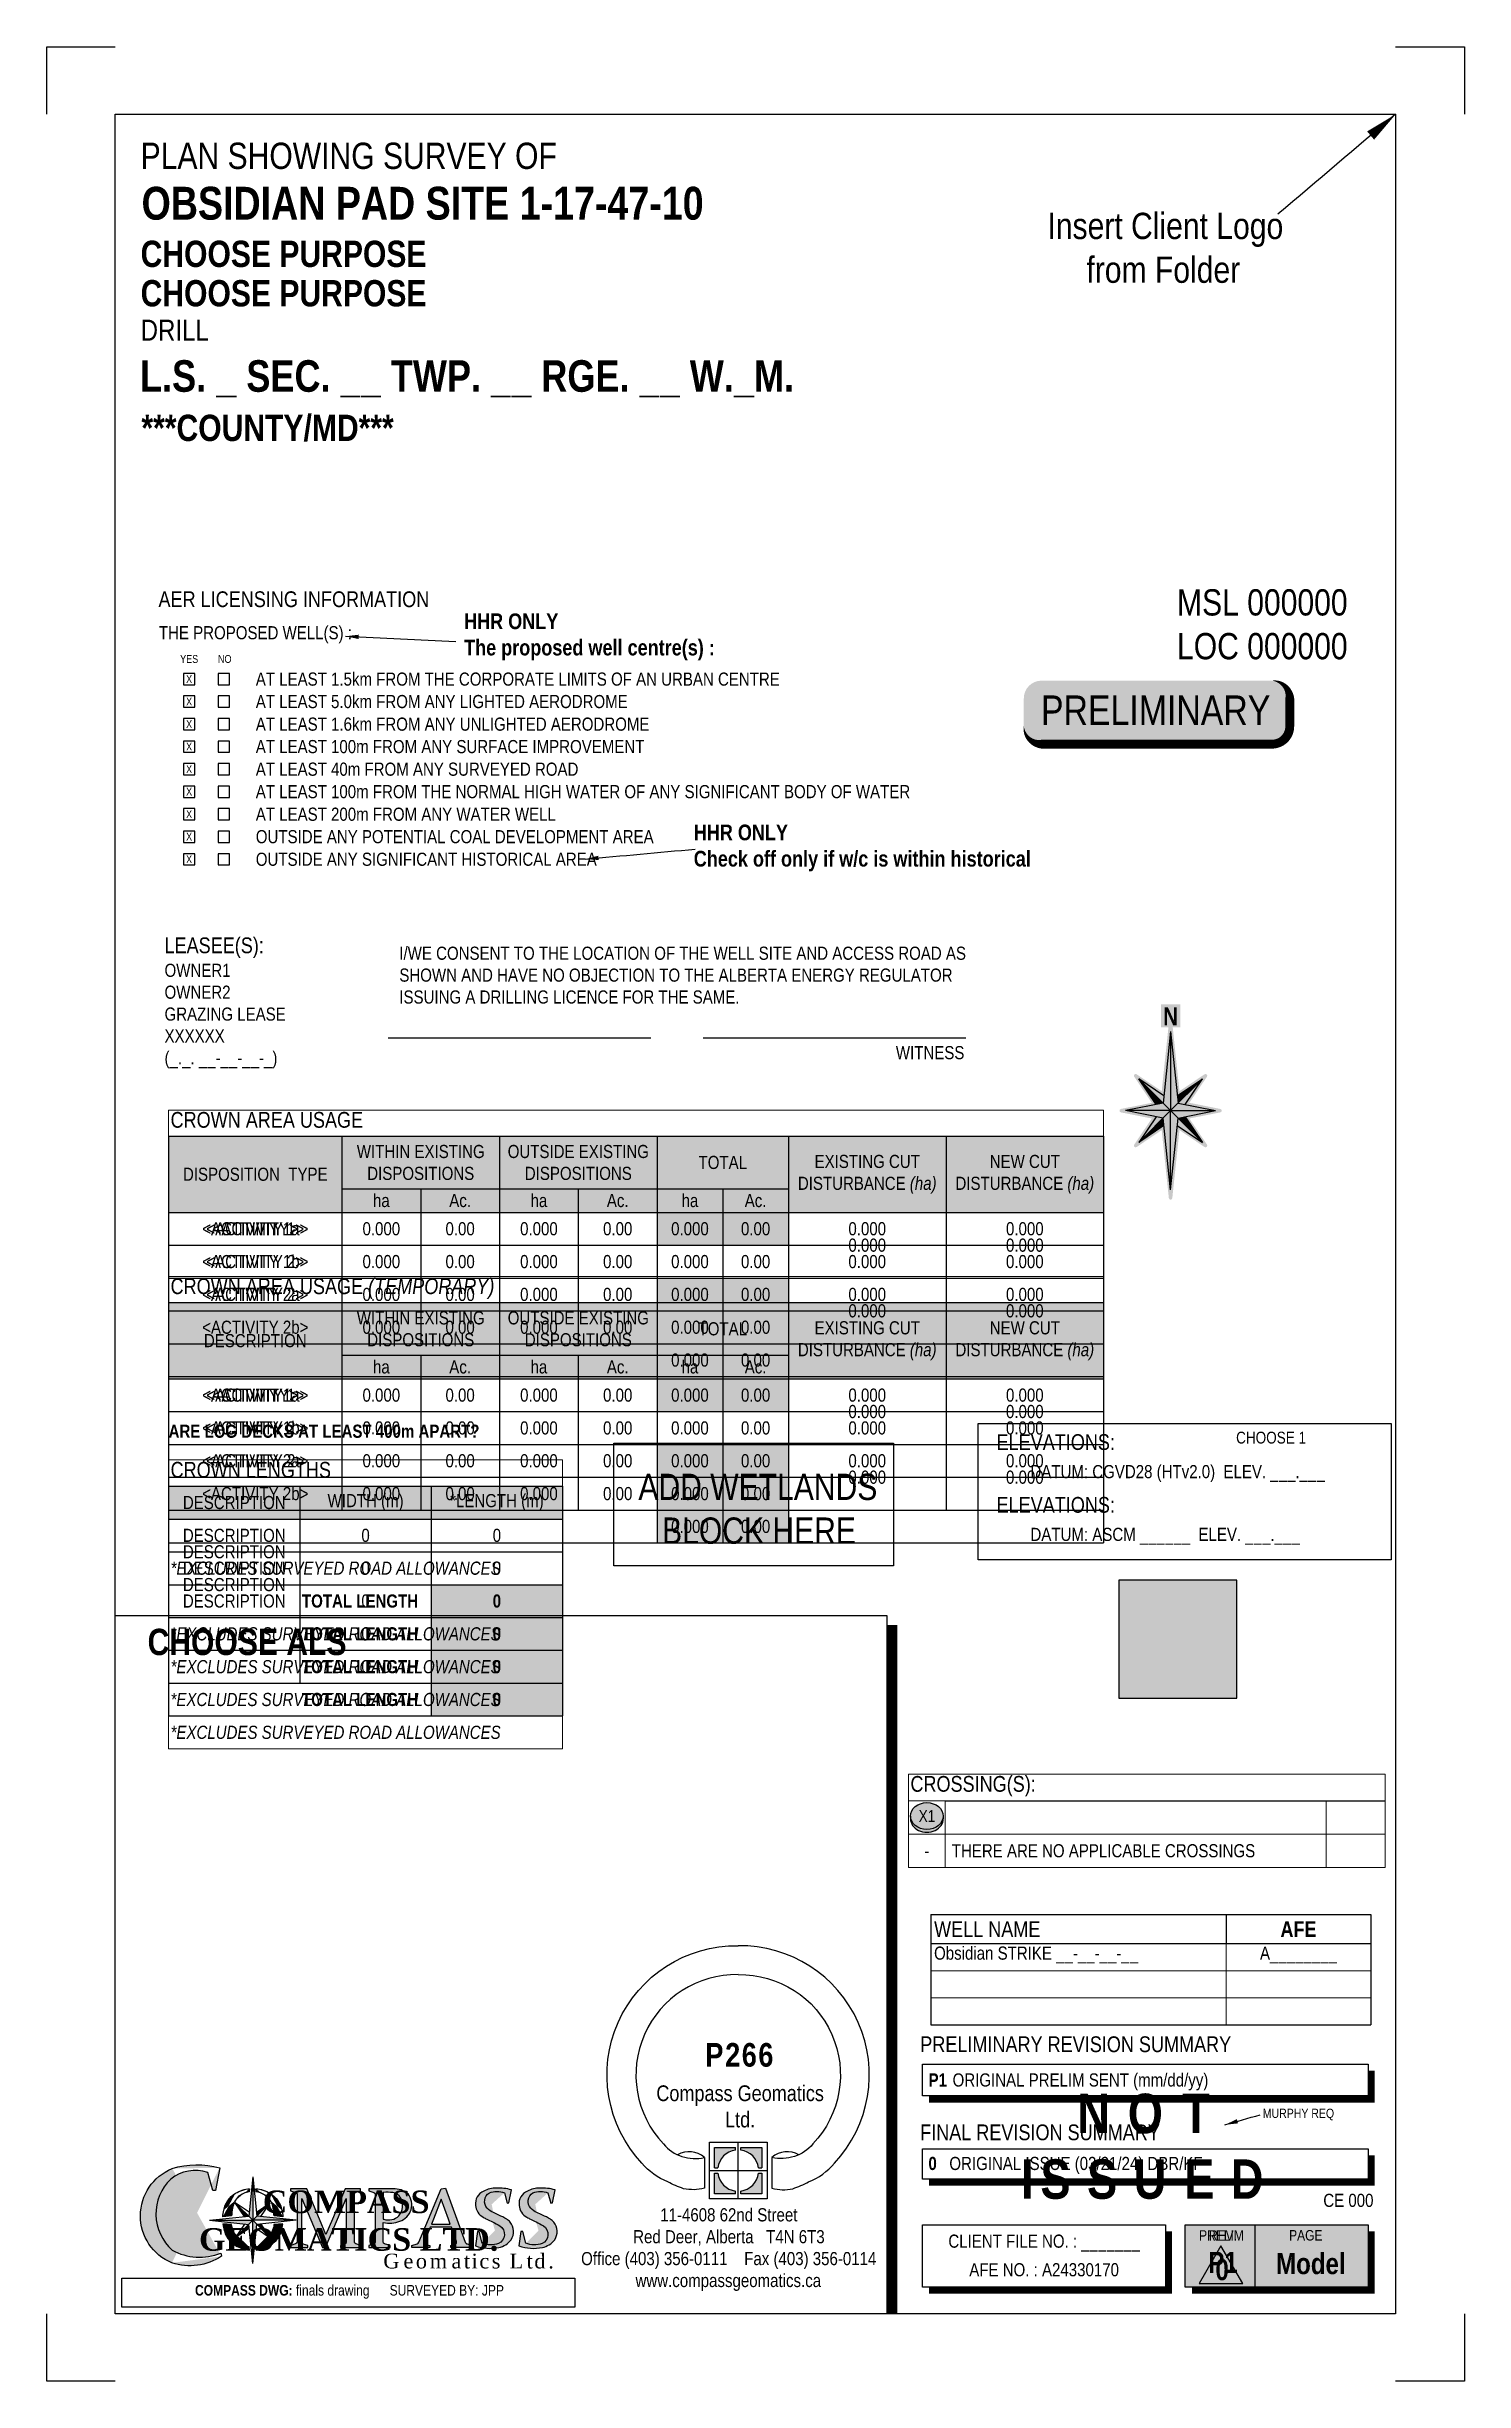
# Paper-space layout '1 of 5' of a CAD drawing. Extents: x -1122 to -42, y -10 to 1768.
import ezdxf
from ezdxf.enums import TextEntityAlignment as Align

# ---------------------------------------------------------------- set-up
doc = ezdxf.new("R2010")
doc.units = 0
doc.header["$LTSCALE"] = 5
doc.layers.get('Defpoints').update_dxf_attribs({"color": 9})
for name, color, linetype in [('AS-UNDERLAY-H', 141, 'Continuous'), ('CG-BORDER', 2, 'Continuous'), ('CG-LOGO', 7, 'Continuous'), ('CG-LOGO-T', 7, 'Continuous'), ('CG-NORTH', 7, 'Continuous'), ('CG-NOTES', 7, 'Continuous'), ('CG-PRELIM', 7, 'Continuous'), ('CG-REVISION', 7, 'Continuous'), ('P-CROSSINGS', 250, 'Continuous'), ('P-PROPOSED', 10, 'Continuous'), ('P-PROPOSED-H', 21, 'Continuous'), ('S-1', 1, 'Continuous'), ('S-2', 2, 'Continuous')]:
    doc.layers.add(name, color=color, linetype=linetype)
doc.styles.add('0', font='ARIALN.TTF')
doc.styles.add('100L', font='ARIALN.TTF', dxfattribs={"height": 11})
doc.styles.add('80', font='ARIALN.TTF', dxfattribs={"height": 10})
doc.styles.add('80CG', font='ARIALN.TTF', dxfattribs={"height": 10})
doc.styles.add('80L', font='ARIALN.TTF', dxfattribs={"height": 10})
doc.styles.add('BOLD', font='ARIALNB.TTF')
doc.styles.add('Crossing', font='ARIALN.TTF', dxfattribs={"height": 10})
doc.styles.get("Standard").update_dxf_attribs({"font": 'ARIALN.TTF'})
doc.dimstyles.new('Compass 5 000', dxfattribs={"dimscale": 5, "dimtxt": 9, "dimasz": 2, "dimexe": 0.2, "dimexo": 0.0625, "dimgap": 0.5, "dimtad": 0, "dimtih": 1, "dimtoh": 1, "dimzin": 0, "dimdsep": 46, "dimtxsty": '80CG', "dimcen": 0.1, "dimse1": 1, "dimse2": 1, "dimclrd": 256, "dimclrt": 256, "dimaunit": 1, "dimadec": 4, "dimazin": 0, "dimtfac": 0.06, "dimtofl": 0, "dimtmove": 0, "dimatfit": 1, "dimfxl": 0.2, "dimtolj": 1, "dimtzin": 0, "dimlwd": -1, "dimarcsym": 0})

psp = doc.layouts.new('1 of 5')

# ---------------------------------------------------------------- texts
at = {"insert": (-261.1, 1355.1), "char_height": 20, "attachment_point": 1, "style": '80L'}
psp.add_mtext_dynamic_manual_height_columns('{\\C3;MSL 000000\\PLOC 000000}', width=153.024, gutter_width=45, heights=[0], dxfattribs=at)
at = {"layer": 'CG-LOGO-T', "insert": (-1006.5, 135.6), "char_height": 17.188, "attachment_point": 1, "style": '100L'}
psp.add_mtext_dynamic_manual_height_columns('\\pi49.23584;{\\fBook Antiqua|b1|i0|c0|p18;COMPASS \\P\\pi0.66008;GEOMATICS LTD.}', width=225.527, gutter_width=55, heights=[0], dxfattribs=at)
at = {"layer": 'CG-NOTES', "style": '80L'}
psp.add_text('CE 000', height=10, dxfattribs=at).set_placement((-149.7, 123.1))
at = {"layer": 'CG-NOTES', "attachment_point": 1}
for s, insert, char_height, width, style in [('PLAN SHOWING SURVEY OF', (-1050.3, 1695.2), 20, 641.493, '80'), ('{\\H1.2x;\\C14;LEASEE(S):\\H0.83332x;\\C256;\\POWNER1\\POWNER2\\PGRAZING LEASE\\PXXXXXX\\P(_._. __-__-__-_)}', (-1032.1, 1089.9), 10, 224.837, '80'), ('{\\C14;ELEVATIONS:}', (-398.5, 711.6), 12, 87.085, '80'), ('DATUM: CGVD28 (HTv2.0)  ELEV. ___.___', (-372.7, 688.1), 10, 272.246, '80CG'), ('{\\C14;ELEVATIONS:}', (-398.5, 663.8), 12, 87.085, '80'), ('DATUM: ASCM ______  ELEV. ___.___', (-372.7, 640.3), 10, 257.328, '80CG'), ('\\pi60.59229;11-4608 62nd Street\\P\\pi39.9852;Red Deer, Alberta   T4N 6T3\\P\\pi0.3399;Office (403) 356-0111    Fax (403) 356-0114\\P\\pi41.76555;www.compassgeomatics.ca', (-715.2, 122.1), 10, 224.35, '80'), ('\\pi51.36385; {\\fArial Narrow|b1|i0|c0|p34;\\C14;COMPASS DWG:} finals drawing      SURVEYED BY: JPP', (-1062.8, 63.6), 8, 340.147, '80')]:
    psp.add_mtext(s, dxfattribs=dict(at, insert=insert, char_height=char_height, width=width, style=style))
at = {"layer": 'CG-NOTES', "color": 14, "insert": (-1049.6, 1648.9), "char_height": 25, "width": 655.163, "attachment_point": 4, "style": '80'}
psp.add_mtext('{\\fArial Narrow|b1|i0|c0|p34;OBSIDIAN PAD SITE 1-17-47-10}', dxfattribs=at)
at = {"layer": 'CG-PRELIM', "insert": (-456.6, 253), "char_height": 12, "attachment_point": 1, "style": '80L'}
psp.add_mtext_dynamic_manual_height_columns('{\\C14;PRELIMINARY REVISION SUMMARY}', width=275.588, gutter_width=45, heights=[0], dxfattribs=at)
at = {"layer": 'CG-PRELIM', "color": 253, "insert": (-280.8, 169.1), "char_height": 30, "width": 298.847, "attachment_point": 5, "style": '80L'}
psp.add_mtext('{\\fArial Narrow|b1|i0|c0|p34;\\T1.55;\\C9;\\c12105912;NOT ISSUED}', dxfattribs=at)
at = {"layer": 'Defpoints', "insert": (-368.3, 1641.8), "char_height": 20, "width": 193.602, "attachment_point": 1, "style": '80'}
psp.add_mtext('\\pi8.54043;Insert Client Logo \\P\\pi38.20619;from Folder', dxfattribs=at)
at = {"layer": 'Defpoints', "color": 1, "attachment_point": 1}
for s, width, gutter_width, insert, char_height, style in [('CHOOSE 1', 72.727, 45, (-216.1, 713.5), 9, '80'), ('\\pi4.43408;ADD WETLANDS \\P\\pi22.46273;BLOCK HERE', 189.673, 45, (-675.7, 681.5), 20, '80'), ('MURPHY REQ', 54.136, 50, (-195.8, 197.9), 7, '80L')]:
    psp.add_mtext_dynamic_manual_height_columns(s, width=width, gutter_width=gutter_width, heights=[0], dxfattribs=dict(at, insert=insert, char_height=char_height, style=style))

# ---------------------------------------------------------------- blocks, each defined once
blk = doc.blocks.new('*U180')
at = {"layer": 'CG-NOTES'}
for p, q in [((-339.4, 0), (0, 0)), ((-339.4, -22.4), (-339.4, 0)), ((0, 0), (0, -22.4)), ((-339.4, -23.2), (-339.4, -22.4)), ((0, -23.2), (-339.4, -23.2)), ((0, -22.4), (0, -23.2))]:
    blk.add_line(p, q, dxfattribs=at)
at = {"layer": 'CG-NOTES', "const_width": 5, "flags": 128}
for points in [[(2.5, -22.5), (2.5, -5)], [(2.5, -22.5), (2.5, -25.7), (-334.4, -25.7)]]:
    blk.add_lwpolyline(points, dxfattribs=at)
at = {"insert": (-341.1, 18.5), "char_height": 12, "attachment_point": 1, "style": '80L'}
blk.add_mtext_dynamic_manual_height_columns('{\\C14;FINAL REVISION SUMMARY}', width=182.551, gutter_width=45, heights=[0], dxfattribs=at)
blk = doc.blocks.new('*U354')
at = {"layer": 'CG-NOTES'}
blk.add_blockref('*U180', (339.4, 23.2), dxfattribs=at)
at = {"layer": 'CG-NOTES', "insert": (4.6, 4), "char_height": 10, "attachment_point": 7, "style": '80'}
blk.add_mtext_dynamic_manual_height_columns('{\\fArial Narrow|b1|i0|c0|p34;\\C14;0}   ORIGINAL ISSUE (03/21/24) DBR/KF ', width=331.161, gutter_width=45, heights=[0], dxfattribs=at)
blk = doc.blocks.new('*U363')
at = {"insert": (0, 0), "char_height": 20, "attachment_point": 1, "style": '80'}
blk.add_mtext_dynamic_manual_height_columns('{\\fArial Narrow|b1|i0|c0|p34;\\C2;CHOOSE ALS}', width=150.555, gutter_width=45, heights=[0], dxfattribs=at)
blk = doc.blocks.new('c_logo')
h = blk.add_hatch(color=256)
edge = h.paths.add_edge_path()
edge.add_arc((-141.8, -18.9), 63, 74.1661, 107.5113, ccw=False)
edge.add_line((-124.6, 41.7), (-127.8, 24.4))
edge.add_line((-127.8, 24.4), (-129.9, 24.3))
edge.add_line((-129.9, 24.3), (-133.7, 38))
edge.add_arc((-143.5, 10.5), 29.1, 70.3832, 129.1598)
edge.add_arc((-136.2, 6.6), 36.9, 134.0613, 228.3206)
edge.add_arc((-139.8, 16.8), 43.2, 241.0325, 291.7344)
edge.add_line((-123.8, -23.3), (-123.3, -25.7))
edge.add_arc((-147.3, 10.4), 43.4, 251.5179, 303.5841, ccw=False)
edge.add_arc((-146.1, 5.2), 38.8, 112.1026, 247.4698, ccw=False)
h = blk.add_hatch(color=256)
edge = h.paths.add_edge_path()
edge.add_arc((-89, 1.8), 33.4, 166.6682, 175.6601, ccw=False)
edge.add_arc((-102.3, 5.6), 19.6, 121.6531, 168.6953, ccw=False)
edge.add_arc((-99.6, 0.9), 25, 95.0736, 121.1383, ccw=False)
edge.add_line((-101.8, 25.8), (-102.1, 23.3))
edge.add_arc((-99.9, 6.4), 17.1, 97.444, 127.0912)
edge.add_arc((-98.7, 8.4), 16.4, 134.7148, 171.0442)
edge.add_arc((-73.8, 3.2), 41.8, 169.3159, 177.5034)
edge.add_line((-115.5, 5), (-122.3, 4.3))
at = {"linetype": 'Continuous'}
for points in [[(-99.4, 34.7), (-102.5, 4.9), (-99.4, 1.7)], [(-99.4, 1.7), (-132.4, 1.7), (-102.5, -1.4)], [(-112.7, 15), (-105.6, 4.5), (-102.5, 4.9)], [(-96.3, 4.9), (-99.4, 1.7), (-66.4, 1.7)], [(-96.3, -1.4), (-99.4, 1.7), (-99.4, -31.3)], [(-86.1, 15), (-96.6, 7.9), (-96.3, 4.9)], [(-102.2, -4.5), (-102.5, -1.4), (-112.7, -11.6)], [(-93.2, -1.1), (-96.3, -1.4), (-86.1, -11.6)]]:
    blk.add_hatch(color=14, dxfattribs=at).paths.add_polyline_path(points)
h = blk.add_hatch(color=256)
edge = h.paths.add_edge_path()
edge.add_arc((-99.1, 0.9), 25, 58.8617, 85.0803, ccw=False)
edge.add_arc((-96.4, 5.6), 19.6, 11.3047, 58.3469, ccw=False)
edge.add_arc((-109.7, 1.8), 33.4, 4.3278, 13.3318, ccw=False)
edge.add_line((-76.4, 4.3), (-83.2, 5))
edge.add_arc((-124.9, 3.2), 41.8, 2.487, 10.6841)
edge.add_arc((-100.1, 8.4), 16.4, 8.9558, 45.2852)
edge.add_arc((-98.8, 6.4), 17.1, 52.9088, 82.7833)
edge.add_line((-96.7, 23.3), (-97, 25.8))
h = blk.add_hatch(color=256)
edge = h.paths.add_edge_path()
edge.add_line((-48.6, 2.5), (-58.3, 25.6))
edge.add_line((-58.3, 25.6), (-70.6, 25.6))
edge.add_line((-70.6, 25.6), (-70.6, 24.2))
edge.add_line((-70.6, 24.2), (-66.8, 23))
edge.add_arc((-67.2, 21.6), 1.5, 0, 72.6157, ccw=False)
edge.add_line((-65.7, 21.6), (-65.7, 2.5))
edge.add_line((-65.7, 2.5), (-65.7, -14.9))
edge.add_arc((-67.2, -14.9), 1.5, -73.424, 0, ccw=False)
edge.add_line((-66.8, -16.3), (-70.5, -17.4))
edge.add_line((-70.5, -17.4), (-70.5, -18.9))
edge.add_line((-70.5, -18.9), (-57.6, -18.9))
edge.add_line((-57.6, -18.9), (-57.6, -17.5))
edge.add_line((-57.6, -17.5), (-61.1, -16.4))
edge.add_arc((-60.6, -15), 1.5, 180, 252.4646, ccw=False)
edge.add_line((-62.1, -15), (-62.1, 2.5))
edge.add_line((-62.1, 2.5), (-62.1, 18.4))
edge.add_line((-62.1, 18.4), (-46.4, -18.9))
edge.add_line((-46.4, -18.9), (-44.1, -18.9))
edge.add_line((-44.1, -18.9), (-35, 2.5))
edge.add_line((-35, 2.5), (-28.3, 18.3))
edge.add_line((-28.3, 18.3), (-28.3, 2.5))
edge.add_line((-28.3, 2.5), (-28.3, -15))
edge.add_arc((-29.8, -15), 1.5, -73.424, 0, ccw=False)
edge.add_line((-29.4, -16.4), (-32.7, -17.4))
edge.add_line((-32.7, -17.4), (-32.7, -18.9))
edge.add_line((-32.7, -18.9), (-17.3, -18.9))
edge.add_line((-17.3, -18.9), (-17.3, -17.5))
edge.add_line((-17.3, -17.5), (-21, -16.3))
edge.add_arc((-20.5, -14.9), 1.5, 180, 252.4646, ccw=False)
edge.add_line((-22, -14.9), (-22, 2.5))
edge.add_line((-22, 2.5), (-22, 21.7))
edge.add_arc((-20.5, 21.7), 1.5, 107.3843, 180, ccw=False)
edge.add_line((-21, 23.1), (-17.4, 24.2))
edge.add_line((-17.4, 24.2), (-17.4, 25.6))
edge.add_line((-17.4, 25.6), (-29.1, 25.6))
edge.add_line((-29.1, 25.6), (-38.8, 2.5))
edge.add_line((-38.8, 2.5), (-43.7, -9.1))
edge.add_line((-43.7, -9.1), (-48.6, 2.5))
h = blk.add_hatch(color=256)
h.paths.add_polyline_path([(7.6, 25.6), (-11.1, 25.6), (-11.1, 24.2), (-7.3, 23, -0.326805), (-6.3, 21.6), (-6.3, -14.9, -0.331803), (-7.4, -16.3), (-11.1, -17.4), (-11.1, -18.9), (5.3, -18.9), (5.3, -17.5), (1, -16.2, -0.327162), (0, -14.7), (0, 0, 0.135693), (12.6, 1, 0.518306), (18.8, 21.8, 0.201798)])
h.paths.add_polyline_path([(0, 22.9, -0.05909), (7.3, 22.8, -0.236459), (13.3, 18.7, -0.297964), (11.9, 5.1, -0.269959), (0.5, 2.5, -0.011455), (0, 2.6)], flags=16)
h = blk.add_hatch(color=256)
h.paths.add_polyline_path([(47.4, 26.1), (44.1, 25.8), (34.4, 2.5), (27.1, -15, -0.225541), (25.7, -16.2), (21.8, -17.4), (21.8, -18.9), (34.7, -18.9), (35.3, -18.9), (35.3, -17.5), (32.4, -16.6, -0.43446), (31.4, -14.6), (35.8, -3.6), (51.8, -3.6), (55.7, -14.5, -0.430441), (54.7, -16.5), (51.5, -17.4), (51.5, -18.9), (67.8, -18.9), (67.8, -17.5), (63.9, -16.3, -0.232291), (62.4, -14.9), (56.1, 2.5)])
h.paths.add_polyline_path([(44.1, 17.7), (49.6, 2.5), (50.9, -1.1), (36.8, -1.1), (38.2, 2.5)], flags=16)
h = blk.add_hatch(color=256)
edge = h.paths.add_edge_path()
edge.add_arc((103.3, 50.8), 54.1, 243.1997, 248.1345)
edge.add_arc((69.9, -30.2), 33.5, 55.7647, 66.7239, ccw=False)
edge.add_arc((84.5, -9), 7.7, -65.6478, 57.1428, ccw=False)
edge.add_arc((81.8, 0.7), 17.7, 248.3428, 289.4425, ccw=False)
edge.add_line((75.3, -15.8), (73.1, -6.7))
edge.add_line((73.1, -6.7), (71.7, -6.9))
edge.add_line((71.7, -6.9), (70.1, -17.8))
edge.add_arc((81.2, 14.2), 33.9, 250.8905, 281.4155)
edge.add_arc((84.6, -3.1), 16.2, 281.7683, 321.9948)
edge.add_arc((87.3, -7), 11.8, 328.8789, 398.35)
edge.add_arc((79.7, -17.6), 24.7, 46.7096, 54.4302)
edge.add_arc((79.7, -17.6), 24.7, 54.4302, 70.3091)
edge.add_arc((139.4, 119.6), 125, 243.6166, 245.7228, ccw=False)
edge.add_arc((89.5, 20.6), 14.2, 223.2297, 246.3738, ccw=False)
edge.add_arc((84.7, 16.1), 7.62, 121.2723, 223.353, ccw=False)
edge.add_arc((86.6, 7.5), 16.2, 69.6826, 111.1397, ccw=False)
edge.add_line((92.2, 22.7), (94.3, 14.7))
edge.add_line((94.3, 14.7), (95.6, 14.9))
edge.add_line((95.6, 14.9), (97.6, 24.9))
edge.add_arc((87.2, -14.4), 40.7, 75.2956, 91.6843)
edge.add_arc((86, 5.6), 20.7, 89.7518, 117.221)
edge.add_arc((80.5, 14.4), 10.4, 112.8657, 186.9967)
edge.add_arc((81.9, 14.2), 11.8, 185.0082, 240.0685)
edge.add_arc((103.3, 50.8), 54.1, 239.829, 243.1997)
h = blk.add_hatch(color=256)
edge = h.paths.add_edge_path()
edge.add_arc((136.5, 50.8), 54.1, 243.1997, 248.1345)
edge.add_arc((103.1, -30.2), 33.5, 55.7647, 66.7239, ccw=False)
edge.add_arc((117.7, -9), 7.7, -65.6478, 57.1428, ccw=False)
edge.add_arc((115, 0.7), 17.7, 248.3428, 289.4425, ccw=False)
edge.add_line((108.5, -15.8), (106.3, -6.7))
edge.add_line((106.3, -6.7), (104.8, -6.9))
edge.add_line((104.8, -6.9), (103.3, -17.8))
edge.add_arc((114.4, 14.2), 33.9, 250.8905, 281.4155)
edge.add_arc((117.8, -3.1), 16.2, 281.7683, 321.9948)
edge.add_arc((120.5, -7), 11.8, 328.8789, 398.35)
edge.add_arc((112.8, -17.6), 24.7, 46.7096, 54.4302)
edge.add_arc((112.8, -17.6), 24.7, 54.4302, 70.3091)
edge.add_arc((172.5, 119.6), 125, 243.6166, 245.7228, ccw=False)
edge.add_arc((122.7, 20.6), 14.2, 223.2297, 246.3738, ccw=False)
edge.add_arc((117.9, 16.1), 7.62, 121.2723, 223.353, ccw=False)
edge.add_arc((119.8, 7.5), 16.2, 69.6826, 111.1397, ccw=False)
edge.add_line((125.4, 22.7), (127.5, 14.7))
edge.add_line((127.5, 14.7), (128.8, 14.9))
edge.add_line((128.8, 14.9), (130.8, 24.9))
edge.add_arc((120.4, -14.4), 40.7, 75.2956, 91.6843)
edge.add_arc((119.2, 5.6), 20.7, 89.7518, 117.221)
edge.add_arc((113.7, 14.4), 10.4, 112.8657, 186.9967)
edge.add_arc((115.1, 14.2), 11.8, 185.0082, 240.0685)
edge.add_arc((136.5, 50.8), 54.1, 239.829, 243.1997)
h = blk.add_hatch(color=256)
edge = h.paths.add_edge_path()
edge.add_arc((-89, 3), 33.4, 186.7164, 193.3318)
edge.add_arc((-102.3, -0.8), 19.6, 191.3047, 238.3469)
edge.add_arc((-99.6, 3.9), 25, 238.8617, 264.5936)
edge.add_line((-102, -21), (-102.2, -18.5))
edge.add_arc((-99.9, -1.6), 17.1, 232.9088, 262.0641, ccw=False)
edge.add_arc((-98.7, -3.6), 16.4, 188.9558, 225.2852, ccw=False)
edge.add_arc((-73.8, 1.6), 41.8, 184.3813, 190.6841, ccw=False)
edge.add_line((-115.5, -1.6), (-122.2, -0.9))
h = blk.add_hatch(color=256)
edge = h.paths.add_edge_path()
edge.add_arc((-124.9, 1.6), 41.8, 349.3159, 355.6284, ccw=False)
edge.add_arc((-100.1, -3.6), 16.4, 314.7148, 351.0442, ccw=False)
edge.add_arc((-98.8, -1.6), 17.1, 277.7082, 307.0912, ccw=False)
edge.add_line((-96.5, -18.5), (-96.8, -21))
edge.add_arc((-99.1, 3.9), 25, 275.2524, 301.1383)
edge.add_arc((-96.4, -0.8), 19.6, 301.6531, 348.6953)
edge.add_arc((-109.7, 3), 33.4, 346.6682, 353.2958)
edge.add_line((-76.6, -0.9), (-83.3, -1.6))
at = {"color": 14, "linetype": 'Continuous'}
for p, q in [((-99.4, 34.7), (-102.5, 4.9)), ((-99.4, 34.7), (-99.4, 1.7)), ((-99.4, 34.7), (-96.3, 4.9)), ((-132.4, 1.7), (-102.5, 4.9)), ((-132.4, 1.7), (-102.5, -1.4)), ((-132.4, 1.7), (-99.4, 1.7)), ((-99.4, 1.7), (-112.7, 15)), ((-105.6, 4.5), (-112.7, 15)), ((-102.2, 7.9), (-112.7, 15)), ((-99.4, 1.7), (-112.7, -11.6)), ((-99.4, 1.7), (-86.1, 15)), ((-66.4, 1.7), (-99.4, 1.7)), ((-99.4, 1.7), (-86.1, -11.6)), ((-99.4, -31.3), (-99.4, 1.7)), ((-96.6, 7.9), (-86.1, 15)), ((-66.4, 1.7), (-96.3, 4.9)), ((-66.4, 1.7), (-96.3, -1.4)), ((-93.2, 4.5), (-86.1, 15)), ((-105.6, -1.1), (-112.7, -11.6)), ((-102.2, -4.5), (-112.7, -11.6)), ((-99.4, -31.3), (-102.5, -1.4)), ((-99.4, -31.3), (-96.3, -1.4)), ((-96.6, -4.5), (-86.1, -11.6)), ((-93.2, -1.1), (-86.1, -11.6))]:
    blk.add_line(p, q, dxfattribs=at)
at = {"flags": 128}
for points in [[(-160.8, 41.1, -0.146532), (-124.6, 41.7), (-127.8, 24.4), (-129.9, 24.3), (-133.7, 38, 0.262236), (-161.9, 33.1, 0.436158), (-160.8, -21, 0.22491), (-123.8, -23.3), (-123.3, -25.7, -0.231173), (-161, -30.7, -0.670499)], [(-122.3, 4.3, -0.039254), (-121.5, 9.5, -0.208192), (-112.6, 22.3, -0.114221), (-101.8, 25.8), (-102.1, 23.3, 0.130087), (-110.2, 20, 0.159858), (-114.8, 10.9, 0.03574), (-115.5, 5)], [(-97, 25.8, -0.114902), (-86.2, 22.3, -0.208192), (-77.2, 9.5, -0.039307), (-76.4, 4.3), (-83.2, 5, 0.035782), (-83.9, 10.9, 0.159858), (-88.5, 20, 0.131095), (-96.7, 23.3)], [(-48.6, 2.5), (-58.3, 25.6), (-70.6, 25.6), (-70.6, 24.2), (-66.8, 23, -0.327892), (-65.7, 21.6), (-65.7, 2.5), (-65.7, -14.9, -0.331803), (-66.8, -16.3), (-70.5, -17.4), (-70.5, -18.9), (-57.6, -18.9), (-57.6, -17.5), (-61.1, -16.4, -0.327162), (-62.1, -15), (-62.1, 2.5), (-62.1, 18.4), (-46.4, -18.9), (-44.1, -18.9), (-35, 2.5), (-28.3, 18.3), (-28.3, 2.5), (-28.3, -15, -0.331803), (-29.4, -16.4), (-32.7, -17.4), (-32.7, -18.9), (-17.3, -18.9), (-17.3, -17.5), (-21, -16.3, -0.327162), (-22, -14.9), (-22, 2.5), (-22, 21.7, -0.327892), (-21, 23.1), (-17.4, 24.2), (-17.4, 25.6), (-29.1, 25.6), (-38.8, 2.5), (-43.7, -9.1)], [(78.9, 2.5, 0.021535), (83.1, 0.5, -0.047855), (88.7, -2.5, -0.593701), (87.7, -16, -0.181278), (75.3, -15.8), (73.1, -6.7), (71.7, -6.9), (70.1, -17.8, 0.133984), (87.9, -19, 0.177346), (97.4, -13.1, 0.312763), (96.6, 0.4, 0.0337), (94, 2.5, 0.069396), (88, 5.6, -0.00919), (83.8, 7.6, -0.10133), (79.2, 10.9, -0.477408), (80.8, 22.6, -0.18289), (92.2, 22.7), (94.3, 14.7), (95.6, 14.9), (97.6, 24.9, 0.071631), (86.1, 26.3, 0.120434), (76.5, 24, 0.335231), (70.2, 13.1, 0.244978), (76.1, 4, 0.014709)], [(112.1, 2.5, 0.021535), (116.3, 0.5, -0.047855), (121.9, -2.5, -0.593701), (120.9, -16, -0.181278), (108.5, -15.8), (106.3, -6.7), (104.8, -6.9), (103.3, -17.8, 0.133984), (121.1, -19, 0.177346), (130.6, -13.1, 0.312763), (129.8, 0.4, 0.0337), (127.2, 2.5, 0.069396), (121.2, 5.6, -0.00919), (117, 7.6, -0.10133), (112.4, 10.9, -0.477408), (113.9, 22.6, -0.18289), (125.4, 22.7), (127.5, 14.7), (128.8, 14.9), (130.8, 24.9, 0.071631), (119.2, 26.3, 0.120434), (109.7, 24, 0.335231), (103.4, 13.1, 0.244978), (109.3, 4, 0.014709)], [(-122.2, -0.9, 0.028873), (-121.5, -4.7, 0.208192), (-112.6, -17.5, 0.11275), (-102, -21), (-102.2, -18.5, -0.127905), (-110.2, -15.2, -0.159858), (-114.8, -6.1, -0.027508), (-115.5, -1.6)], [(-83.3, -1.6, -0.02755), (-83.9, -6.1, -0.159858), (-88.5, -15.2, -0.128915), (-96.5, -18.5), (-96.8, -21, 0.113431), (-86.2, -17.5, 0.208192), (-77.2, -4.7, 0.028926), (-76.6, -0.9)]]:
    blk.add_lwpolyline(points, format="xyb", close=True, dxfattribs=at)
for points in [[(-11.1, -18.9), (5.3, -18.9), (5.3, -17.5), (1, -16.2, -0.327162), (0, -14.7), (0, 0, 0.135693), (12.6, 1, 0.518306), (18.8, 21.8, 0.201798), (7.6, 25.6), (-11.1, 25.6), (-11.1, 24.2), (-7.3, 23, -0.326805), (-6.3, 21.6), (-6.3, -14.9, -0.331803), (-7.4, -16.3), (-11.1, -17.4), (-11.1, -18.9), (1.8, -18.9)], [(0.5, 2.5, 0.269959), (11.9, 5.1, 0.297964), (13.3, 18.7, 0.236459), (7.3, 22.8, 0.05909), (0, 22.9), (0, 2.6, 0.011455), (0.5, 2.5, 0.011455)], [(34.7, -18.9), (21.8, -18.9), (21.8, -17.4), (25.7, -16.2, 0.225541), (27.1, -15), (34.4, 2.5), (44.1, 25.8), (47.4, 26.1), (56.1, 2.5), (62.4, -14.9, 0.232291), (63.9, -16.3), (67.8, -17.5), (67.8, -18.9), (51.5, -18.9), (51.5, -17.4), (54.7, -16.5, 0.430441), (55.7, -14.5), (51.8, -3.6), (35.8, -3.6), (31.4, -14.6, 0.43446), (32.4, -16.6), (35.3, -17.5), (35.3, -18.9), (21.8, -18.9)]]:
    blk.add_lwpolyline(points, format="xyb", dxfattribs=at)
blk.add_lwpolyline([(50.9, -1.1), (49.6, 2.5), (44.1, 17.7), (38.2, 2.5), (36.8, -1.1)], close=True, dxfattribs=at)
at = {"insert": (0, -23.7), "char_height": 11.25, "width": 132.416, "attachment_point": 1, "style": '80CG'}
blk.add_mtext('{\\fBook Antiqua|b0|i0|c0|p18;\\T1.25;Geomatics Ltd.}', dxfattribs=at)
blk = doc.blocks.new('STAMP')
at = {"linetype": 'Continuous'}
h = blk.add_hatch(color=256, dxfattribs=at)
h.dxf.hatch_style = 1
h.paths.add_polyline_path([(-3.5, -57.3), (-3.5, -55.2), (-19.4, -55.2), (-19.4, -70.8), (-17, -70.8, -0.341095)])
h.paths.add_polyline_path([(14.1, -70.8), (16.5, -70.8), (16.5, -55.2), (0.5, -55.2), (0.5, -57.3, -0.341095)])
h.paths.add_polyline_path([(0.5, -88.4), (0.5, -90.4), (16.5, -90.4), (16.5, -74.8), (14.1, -74.8, -0.341095)])
h.paths.add_polyline_path([(-17, -74.8), (-19.4, -74.8), (-19.4, -90.4), (-3.5, -90.4), (-3.5, -88.4, -0.341095)])
for p, q in [((-1.5, -94.4), (-1.5, -51.2)), ((-19.4, -70.8), (-17, -70.8)), ((-3.5, -57.3), (-3.5, -55.2)), ((0.5, -57.3), (0.5, -55.2)), ((14.1, -70.8), (16.5, -70.8)), ((-23.4, -72.8), (20.5, -72.8)), ((-19.4, -74.8), (-17, -74.8)), ((-3.5, -90.4), (-3.5, -88.4)), ((0.5, -90.4), (0.5, -88.4)), ((14.1, -74.8), (16.5, -74.8))]:
    blk.add_line(p, q, dxfattribs=at)
at = {"linetype": 'Continuous', "flags": 128}
for points in [[(-1.5, 76.4, 0.665153), (-58.4, -52.5, 0.284669), (-27.2, -62.8), (-27.2, -86.2, -0.121434), (-43, -86.6, -0.034119), (-55.1, -81.5, -0.115846), (-74.8, -67.2, -0.661414), (-1.5, 98.4, 0.661414)], [(-1.5, 76.4, -0.665153), (55.5, -52.5, -0.284669), (24.2, -62.8), (24.2, -86.2, 0.121434), (40.1, -86.6, 0.034119), (52.2, -81.5, 0.115846), (71.9, -67.2, 0.661414), (-1.5, 98.4, -0.661414)]]:
    blk.add_lwpolyline(points, format="xyb", dxfattribs=at)
at = {"linetype": 'Continuous'}
blk.add_lwpolyline([(20.5, -94.4), (-23.4, -94.4), (-23.4, -51.2), (20.5, -51.2)], close=True, dxfattribs=at)
for points in [[(-19.4, -70.8), (-19.4, -55.2), (-3.5, -55.2)], [(0.5, -55.2), (16.5, -55.2), (16.5, -70.8)], [(-3.5, -90.4), (-19.4, -90.4), (-19.4, -74.8)], [(16.5, -74.8), (16.5, -90.4), (0.5, -90.4)]]:
    blk.add_lwpolyline(points, dxfattribs=at)
for centre, radius, start, end in [((-38.8, -76.5), 18, 49.7767, 119.1818), ((-1.5, -72.8), 15.7, 97.3315, 172.6685), ((-1.5, -72.8), 15.7, 7.3315, 82.6685), ((35.9, -76.5), 18, 60.8182, 130.2233), ((-1.5, -72.8), 15.7, 187.3315, 262.6685), ((-1.5, -72.8), 15.7, 277.3315, 352.6685)]:
    blk.add_arc(centre, radius, start, end, dxfattribs=at)
at = {"linetype": 'Continuous', "attachment_point": 5, "style": '80CG'}
for s, width, insert, char_height in [('{\\fArial Narrow|b1|i0|c0|p34;\\T1.1;P266}', 51.54, (0, 15.2), 18), ('Compass Geomatics\\PLtd.', 127.184, (0, -24), 12)]:
    blk.add_mtext_dynamic_manual_height_columns(s, width=width, gutter_width=45, heights=[0], dxfattribs=dict(at, insert=insert, char_height=char_height))
blk = doc.blocks.new('wsborder')
at = {"layer": 'Defpoints'}
for p, q in [((0, 1778), (52.2, 1778)), ((0, 1726.5), (0, 1778)), ((1027.2, 1778), (1079.5, 1778)), ((1079.5, 1778), (1079.5, 1726.5)), ((0, 0), (0, 51.5)), ((1079.5, 51.5), (1079.5, 0)), ((52.2, 0), (0, 0)), ((1079.5, 0), (1027.2, 0))]:
    blk.add_line(p, q, dxfattribs=at)
at = {"layer": 'S-1'}
for p, q in [((0, 1778), (0, 1778)), ((1079.5, 1778), (1079.5, 1778)), ((0, 0), (0, 0)), ((1079.5, 0), (1079.5, 0))]:
    blk.add_line(p, q, dxfattribs=at)
at = {"layer": 'S-2'}
blk.add_lwpolyline([(1027.2, 51.5), (52.2, 51.5), (52.2, 1726.5), (1027.2, 1726.5)], close=True, dxfattribs=at)
at = {"style": '80', "flags": 1}
blk.add_attdef('PAGENUMBER', (52.2, 51.5), '', height=10, rotation=90, dxfattribs=at)
blk = doc.blocks.new('*T534')
at = {"layer": 'CG-NOTES', "color": 0, "lineweight": -2, "transparency": 16777216}
for p, q in [((0, 0), (335, 0)), ((0, 0), (0, -84)), ((225, 0), (225, -22)), ((335, 0), (335, -84)), ((0, -22), (335, -22)), ((0, -84), (335, -84))]:
    blk.add_line(p, q, dxfattribs=at)
at = {"layer": 'Defpoints', "color": 8, "linetype": 'ByBlock', "lineweight": 0, "transparency": 16777216}
for p, q in [((225, -22), (225, -84)), ((0, -42.7), (335, -42.7)), ((0, -63.3), (335, -63.3))]:
    blk.add_line(p, q, dxfattribs=at)
at = {"layer": 'CG-NOTES', "transparency": 16777216}
for s, insert, char_height, width, attachment_point, style in [('{\\C14;WELL NAME}', (2.5, -11), 12, 220, 4, '0'), ('{\\fArial Narrow|b1|i0|c0|p34;\\C14;AFE}', (280, -11), 12, 105, 5, '0'), ('{\\C14;Obsidian STRIKE __-__-__-__}', (2.5, -24.3), 10, 220, 1, '80'), ('{\\fArial Narrow|b0|i0|c0|p34;A________}', (280, -24.3), 10, 105, 2, '80')]:
    blk.add_mtext(s, dxfattribs=dict(at, insert=insert, char_height=char_height, width=width, attachment_point=attachment_point, style=style))
blk = doc.blocks.new('xing')
h = blk.add_hatch(color=50)
h.dxf.hatch_style = 1
edge = h.paths.add_edge_path()
edge.add_ellipse((-0.5, 0.4), major_axis=(-12.5, 0), ratio=0.816297, start_angle=0, end_angle=360)
h = blk.add_hatch(color=250)
h.dxf.hatch_style = 1
edge = h.paths.add_edge_path()
edge.add_ellipse((-0.5, -1.7), major_axis=(-12.5, 0), ratio=0.816297, start_angle=0, end_angle=180)
edge.add_line((12, -1.7), (12, 0.4))
edge.add_ellipse((-0.5, 0.4), major_axis=(-12.5, 0), ratio=0.816297, start_angle=0, end_angle=180, ccw=False)
edge.add_line((-13, 0.4), (-13, -1.7))
at = {"color": 250}
blk.add_ellipse((-0.5, 0.4), major_axis=(-12.5, 0), ratio=0.816297, dxfattribs=at)
blk.add_ellipse((-0.5, -1.7), major_axis=(-12.5, 0), ratio=0.816297, start_param=0, end_param=3.141593, dxfattribs=at)
at = {"layer": 'P-CROSSINGS'}
for p, q in [((-13, 0.4), (-13, -1.7)), ((12, 0.4), (12, -1.7))]:
    blk.add_line(p, q, dxfattribs=at)
at = {"color": 250, "style": 'Crossing'}
blk.add_attdef('CROSSING', text='', height=9, dxfattribs=at).set_placement((-0.4, 0.4), align=Align.MIDDLE_CENTER)
blk = doc.blocks.new('*T535')
at = {"layer": 'CG-NOTES', "color": 0, "linetype": 'ByBlock', "lineweight": -2, "transparency": 16777216}
blk.add_line((28, -20.4), (363, -20.4), dxfattribs=at)
at = {"layer": 'Defpoints', "color": 8, "linetype": 'ByBlock', "lineweight": 0, "transparency": 16777216}
for p, q in [((0, 0), (363, 0)), ((0, 0), (0, -71.3)), ((363, 0), (363, -71.3)), ((0, -20.4), (28, -20.4)), ((28, -20.4), (28, -71.3)), ((318, -20.4), (318, -71.3)), ((0, -45.8), (363, -45.8)), ((0, -71.3), (363, -71.3))]:
    blk.add_line(p, q, dxfattribs=at)
at = {"layer": 'CG-NOTES', "color": 0, "linetype": 'Continuous', "transparency": 16777216}
blk.add_blockref('xing', (14.5, -32.4, 0), dxfattribs=at).add_auto_attribs({'CROSSING': 'X1'})
for s, insert, char_height, width, attachment_point in [('{\\C14;CROSSING(S):}', (1.5, -1.5), 12, 360, 1), ('-', (14, -58.5), 9.5, 25, 5)]:
    blk.add_mtext(s, dxfattribs=dict(at, insert=insert, char_height=char_height, width=width, attachment_point=attachment_point))
at = {"layer": 'CG-NOTES', "color": 0, "linetype": 'Continuous', "transparency": 16777216, "insert": (33, -58.5), "char_height": 10, "width": 280, "attachment_point": 4, "style": '80'}
blk.add_mtext('THERE ARE NO APPLICABLE CROSSINGS', dxfattribs=at)
blk = doc.blocks.new('*U353')
h = blk.add_hatch(color=50)
edge = h.paths.add_edge_path()
edge.add_line((-39, -11.5), (39, -11.5))
edge.add_arc((39, -5.5), 6, 270, 360)
edge.add_line((45, -5.5), (45, 4))
edge.add_arc((39, 4), 6, 0, 90)
edge.add_line((39, 10), (-39, 10))
edge.add_arc((-39, 4), 6, 90, 180)
edge.add_line((-45, 4), (-45, -5.5))
edge.add_arc((-39, -5.5), 6, 180, 270)
at = {"flags": 128}
blk.add_lwpolyline([(-39, -11.5, 3, 3, 0), (39, -11.5, 3, 3, 0.414214), (45, -5.5, 3, 3, 0), (45, 4, 3, 0, 0.414214), (39, 10, 0, 0, 0), (-39, 10, 0, 0, 0.414214), (-45, 4, 0, 0, 0), (-45, -5.5, 0, 3, 0.414214)], format="xyseb", close=True, dxfattribs=at)
at = {"style": '80'}
blk.add_attdef('ENTER_TEXT_001', (-26.85, -4.92), '', height=10, dxfattribs=at)
blk = doc.blocks.new('*U512')
at = {"layer": 'CG-NOTES'}
for p, q in [((-439.7, 0), (-239.7, 0)), ((-200, 0), (0, 0))]:
    blk.add_line(p, q, dxfattribs=at)
at = {"layer": 'CG-NOTES', "insert": (-53.2, -6.3), "char_height": 10, "width": 34.391, "attachment_point": 1, "style": '80'}
blk.add_mtext('WITNESS', dxfattribs=at)
blk = doc.blocks.new('FileNumbers')
at = {"layer": 'CG-NOTES', "flags": 128}
blk.add_lwpolyline([(0, -47.4), (0, 0), (185.1, 0), (185.1, -47.4)], close=True, dxfattribs=at)
at = {"layer": 'CG-NOTES', "const_width": 5, "flags": 128}
blk.add_lwpolyline([(187.6, -5), (187.6, -49.9), (5, -49.9)], dxfattribs=at)
at = {"layer": 'CG-NOTES', "char_height": 10, "attachment_point": 5, "style": '80'}
for s, width, insert in [('CLIENT FILE NO. : _______', 184.776, (92.7, -13.9)), ('AFE NO. : A24330170', 184.866, (92.7, -34.3))]:
    blk.add_mtext_dynamic_manual_height_columns(s, width=width, gutter_width=45, heights=[0], dxfattribs=dict(at, insert=insert))
blk = doc.blocks.new('*U352')
at = {"layer": 'CG-NOTES'}
for p, q in [((-172.8, 20.7), (166.6, 20.7)), ((-172.8, -1.7), (-172.8, 20.7)), ((166.6, 20.7), (166.6, -1.7)), ((-172.8, -3.6), (-172.8, -1.7)), ((166.6, -3.6), (-172.8, -3.6)), ((166.6, -1.7), (166.6, -3.6))]:
    blk.add_line(p, q, dxfattribs=at)
at = {"layer": 'CG-NOTES', "const_width": 5, "flags": 128}
for points in [[(169.1, -1.8), (169.1, 15.7)], [(169.1, -1.8), (169.1, -6.1), (-167.8, -6.1)]]:
    blk.add_lwpolyline(points, dxfattribs=at)
blk = doc.blocks.new('NORTH')
h = blk.add_hatch(color=141)
h.dxf.hatch_style = 1
edge = h.paths.add_edge_path()
edge.add_line((-2.5, 97.8), (-11.3, 97.8))
edge.add_line((-11.3, 97.8), (-11.3, 124.5))
edge.add_line((-11.3, 124.5), (11.4, 124.5))
edge.add_line((11.4, 124.5), (11.4, 97.8))
edge.add_line((11.4, 97.8), (2.5, 97.8))
edge.add_line((2.5, 97.8), (10.4, 22.8))
edge.add_line((10.4, 22.8), (39.9, 42.7))
edge.add_arc((41, 41), 2, -34, 124, ccw=False)
edge.add_line((42.7, 39.9), (22, 9.2))
edge.add_line((22, 9.2), (58.3, 2))
edge.add_arc((57.9, 0), 2, -78.6499, 78.6499, ccw=False)
edge.add_line((58.3, -2), (22, -9.2))
edge.add_line((22, -9.2), (42.7, -39.9))
edge.add_arc((41, -41), 2, -124, 34, ccw=False)
edge.add_line((39.9, -42.7), (10.4, -22.8))
edge.add_line((10.4, -22.8), (2, -102.6))
edge.add_arc((0, -102.4), 2, 186, 354, ccw=False)
edge.add_line((-2, -102.6), (-10.4, -22.8))
edge.add_line((-10.4, -22.8), (-39.9, -42.7))
edge.add_arc((-41, -41), 2, 146, 304, ccw=False)
edge.add_line((-42.7, -39.9), (-22, -9.2))
edge.add_line((-22, -9.2), (-58.3, -2))
edge.add_arc((-57.9, 0), 2, 101.3501, 258.6499, ccw=False)
edge.add_line((-58.3, 2), (-22, 9.2))
edge.add_line((-22, 9.2), (-42.7, 39.9))
edge.add_arc((-41, 41), 2, 56, 214, ccw=False)
edge.add_line((-39.9, 42.7), (-10.4, 22.8))
edge.add_line((-10.4, 22.8), (-2.5, 97.8))
at = {"linetype": 'Continuous'}
for points in [[(0, 92.8), (-8.8, 8.8), (0, 0)], [(-37.3, 37.3), (-17, 7.2), (-8.8, 8.8)], [(37.3, 37.3), (7.9, 17.5), (8.8, 8.8)], [(0, 0), (-52.8, 0), (-8.8, -8.8)], [(8.8, 8.8), (0, 0), (52.8, 0)], [(8.8, -8.8), (0, 0), (0, -92.8)], [(-7.9, -17.5), (-8.8, -8.8), (-37.3, -37.3)], [(17, -7.2), (8.8, -8.8), (37.3, -37.3)]]:
    blk.add_hatch(color=14, dxfattribs=at).paths.add_polyline_path(points)
at = {"color": 14, "linetype": 'Continuous'}
for p, q in [((0, 92.8), (-8.8, 8.8)), ((0, 92.8), (0, 0)), ((0, 92.8), (8.8, 8.8)), ((0, 0), (-37.3, 37.3)), ((-17, 7.2), (-37.3, 37.3)), ((-7.9, 17.5), (-37.3, 37.3)), ((0, 0), (37.3, 37.3)), ((7.9, 17.5), (37.3, 37.3)), ((17, 7.2), (37.3, 37.3)), ((-8.8, 8.8), (-52.8, 0)), ((0, 0), (-52.8, 0)), ((0, 0), (-37.3, -37.3)), ((0, 0), (37.3, -37.3)), ((0, -92.8), (0, 0)), ((0, 0), (52.8, 0)), ((8.8, 8.8), (52.8, 0)), ((-8.8, -8.8), (-52.8, 0)), ((-17, -7.2), (-37.3, -37.3)), ((-7.9, -17.5), (-37.3, -37.3)), ((0, -92.8), (-8.8, -8.8)), ((0, -92.8), (8.8, -8.8)), ((7.9, -17.5), (37.3, -37.3)), ((8.8, -8.8), (52.8, 0)), ((16.9, -7), (17, -7.2)), ((17, -7.2), (37.3, -37.3))]:
    blk.add_line(p, q, dxfattribs=at)
at = {"color": 14, "style": 'BOLD'}
blk.add_text('N', height=21.1, dxfattribs=at).set_placement((0, 110.6), align=Align.MIDDLE_CENTER)
blk = doc.blocks.new('rev')
at = {"layer": 'AS-UNDERLAY-H'}
h = blk.add_hatch(color=256, dxfattribs=at)
h.dxf.hatch_style = 1
h.paths.add_polyline_path([(-71.5, -23.2), (-71.5, 24.2), (67.8, 24.2), (67.8, -23.2)])
blk.add_line((-18.5, 24.2), (-18.5, -23.2))
at = {"color": 5, "flags": 128}
blk.add_lwpolyline([(-44.4, 8.2), (-60.9, -20.4), (-27.8, -20.4)], close=True, dxfattribs=at)
at = {"layer": 'CG-NOTES', "flags": 128}
blk.add_lwpolyline([(-71.5, -23.2), (-71.5, 24.2), (67.8, 24.2), (67.8, -23.2)], close=True, dxfattribs=at)
at = {"layer": 'CG-NOTES', "const_width": 5, "flags": 128}
blk.add_lwpolyline([(70.3, 19.2), (70.3, -25.7), (-66.5, -25.7)], dxfattribs=at)
at = {"attachment_point": 1}
for s, width, insert, char_height, style in [('\\pi4.196;REV.', 28.288, (-57.7, 20.1), 8, '80L'), ('\\pi3.52796;PAGE', 31.329, (4, 20.2), 8, '80L'), ('\\pi5.34615;{\\fArial Narrow|b1|i0|c0|p34;\\C14;0}', 19.216, (-53.9, -2), 16, '80')]:
    blk.add_mtext_dynamic_manual_height_columns(s, width=width, gutter_width=45, heights=[0], dxfattribs=dict(at, insert=insert, char_height=char_height, style=style))
at = {"layer": 'CG-NOTES', "linetype": 'Continuous', "insert": (24.1, -5.5), "char_height": 16, "attachment_point": 5, "style": '80CG'}
blk.add_mtext('{\\fArial Narrow|b1|i0|c0|p34;\\C14;Model}', dxfattribs=at)
blk = doc.blocks.new('blk_Prelim_page')
h = blk.add_hatch(color=141)
h.dxf.hatch_style = 1
h.paths.add_polyline_path([(-71.5, -23.2), (-71.5, 24.2), (67.8, 24.2), (67.8, -23.2)])
blk.add_line((-18.5, 24.2), (-18.5, -23.2))
at = {"layer": 'CG-NOTES', "flags": 128}
blk.add_lwpolyline([(-71.5, -23.2), (-71.5, 24.2), (67.8, 24.2), (67.8, -23.2)], close=True, dxfattribs=at)
at = {"layer": 'CG-NOTES', "const_width": 5, "flags": 128}
blk.add_lwpolyline([(70.3, 19.2), (70.3, -25.7), (-66.5, -25.7)], dxfattribs=at)
at = {"attachment_point": 1}
for s, width, insert, char_height, style in [('\\pi-2.21873;PRELIM', 28.288, (-58.8, 20.1), 8, '80L'), ('\\pi3.52796;PAGE', 31.329, (4, 20.2), 8, '80L'), ('\\pi11.72429;{\\fArial Narrow|b1|i0|c0|p34;\\C14;P1}', 41.555, (-65.7, 3.6), 16, '80')]:
    blk.add_mtext_dynamic_manual_height_columns(s, width=width, gutter_width=45, heights=[0], dxfattribs=dict(at, insert=insert, char_height=char_height, style=style))
at = {"layer": 'CG-NOTES', "linetype": 'Continuous', "insert": (24.1, -5.5), "char_height": 16, "attachment_point": 5, "style": '80CG'}
blk.add_mtext('{\\fArial Narrow|b1|i0|c0|p34;\\C14;Model}', dxfattribs=at)
blk = doc.blocks.new('Prelim_Rev_Summary_ws')
at = {"layer": 'CG-NOTES', "color": 14, "style": 'BOLD'}
blk.add_attdef('REV#', text='', height=10, dxfattribs=at).set_placement((4.7, -12.1), align=Align.MIDDLE_LEFT)
at = {"layer": 'CG-NOTES', "style": '0'}
blk.add_attdef('RDESCRIPTION_001', (23, -17.1), '', height=10, dxfattribs=at)
blk = doc.blocks.new('*U355')
for points in [[(0, 0), (8.6, 0), (8.6, 8.6), (0, 8.6)], [(26.4, 0), (35, 0), (35, 8.6), (26.4, 8.6)]]:
    blk.add_lwpolyline(points, close=True)
at = {"insert": (1.5, 7.4), "char_height": 6, "attachment_point": 1, "style": '80'}
blk.add_mtext_dynamic_manual_height_columns('\\pi0.43422;X', width=5.379, gutter_width=50, heights=[0], dxfattribs=at)
at = {"layer": 'CG-NOTES', "insert": (55, 4.3), "char_height": 10, "width": 398.557, "attachment_point": 4, "style": '80'}
blk.add_mtext('AT LEAST 1.5km FROM THE CORPORATE LIMITS OF AN URBAN CENTRE', dxfattribs=at)
blk = doc.blocks.new('*U356')
for points in [[(0, 0), (8.6, 0), (8.6, 8.6), (0, 8.6)], [(26.4, 0), (35, 0), (35, 8.6), (26.4, 8.6)]]:
    blk.add_lwpolyline(points, close=True)
at = {"insert": (1.5, 7.4), "char_height": 6, "attachment_point": 1, "style": '80'}
blk.add_mtext_dynamic_manual_height_columns('\\pi0.43422;X', width=5.379, gutter_width=50, heights=[0], dxfattribs=at)
at = {"layer": 'CG-NOTES', "insert": (55, 4.3), "char_height": 10, "width": 282.739, "attachment_point": 4, "style": '80'}
blk.add_mtext('AT LEAST 5.0km FROM ANY LIGHTED AERODROME', dxfattribs=at)
blk = doc.blocks.new('*U357')
for points in [[(0, 0), (8.6, 0), (8.6, 8.6), (0, 8.6)], [(26.4, 0), (35, 0), (35, 8.6), (26.4, 8.6)]]:
    blk.add_lwpolyline(points, close=True)
at = {"insert": (1.5, 7.4), "char_height": 6, "attachment_point": 1, "style": '80'}
blk.add_mtext_dynamic_manual_height_columns('\\pi0.43422;X', width=5.379, gutter_width=50, heights=[0], dxfattribs=at)
at = {"layer": 'CG-NOTES', "insert": (55, 4.3), "char_height": 10, "width": 299.273, "attachment_point": 4, "style": '80'}
blk.add_mtext('AT LEAST 1.6km FROM ANY UNLIGHTED AERODROME', dxfattribs=at)
blk = doc.blocks.new('*U516')
for points in [[(0, 0), (8.6, 0), (8.6, 8.6), (0, 8.6)], [(26.4, 0), (35, 0), (35, 8.6), (26.4, 8.6)]]:
    blk.add_lwpolyline(points, close=True)
at = {"insert": (1.5, 7.4), "char_height": 6, "attachment_point": 1, "style": '80'}
blk.add_mtext_dynamic_manual_height_columns('\\pi0.43422;X', width=5.379, gutter_width=50, heights=[0], dxfattribs=at)
at = {"layer": 'CG-NOTES', "insert": (55, 4.3), "char_height": 10, "width": 295.856, "attachment_point": 4, "style": '80'}
blk.add_mtext('AT LEAST 100m FROM ANY SURFACE IMPROVEMENT', dxfattribs=at)
blk = doc.blocks.new('*U358')
for points in [[(0, 0), (8.6, 0), (8.6, 8.6), (0, 8.6)], [(26.4, 0), (35, 0), (35, 8.6), (26.4, 8.6)]]:
    blk.add_lwpolyline(points, close=True)
at = {"insert": (1.5, 7.4), "char_height": 6, "attachment_point": 1, "style": '80'}
blk.add_mtext_dynamic_manual_height_columns('\\pi0.43422;X', width=5.379, gutter_width=50, heights=[0], dxfattribs=at)
at = {"layer": 'CG-NOTES', "insert": (55, 4.3), "char_height": 10, "width": 245.16, "attachment_point": 4, "style": '80'}
blk.add_mtext('AT LEAST 40m FROM ANY SURVEYED ROAD', dxfattribs=at)
blk = doc.blocks.new('*U359')
for points in [[(0, 0), (8.6, 0), (8.6, 8.6), (0, 8.6)], [(26.4, 0), (35, 0), (35, 8.6), (26.4, 8.6)]]:
    blk.add_lwpolyline(points, close=True)
at = {"insert": (1.5, 7.4), "char_height": 6, "attachment_point": 1, "style": '80'}
blk.add_mtext_dynamic_manual_height_columns('\\pi0.43422;X', width=5.379, gutter_width=50, heights=[0], dxfattribs=at)
at = {"layer": 'CG-NOTES', "insert": (55, 4.3), "char_height": 10, "width": 498.311, "attachment_point": 4, "style": '80'}
blk.add_mtext('AT LEAST 100m FROM THE NORMAL HIGH WATER OF ANY SIGNIFICANT BODY OF WATER', dxfattribs=at)
blk = doc.blocks.new('*U360')
for points in [[(0, 0), (8.6, 0), (8.6, 8.6), (0, 8.6)], [(26.4, 0), (35, 0), (35, 8.6), (26.4, 8.6)]]:
    blk.add_lwpolyline(points, close=True)
at = {"insert": (1.5, 7.4), "char_height": 6, "attachment_point": 1, "style": '80'}
blk.add_mtext_dynamic_manual_height_columns('\\pi0.43422;X', width=5.379, gutter_width=50, heights=[0], dxfattribs=at)
at = {"layer": 'CG-NOTES', "insert": (55, 4.3), "char_height": 10, "width": 228.189, "attachment_point": 4, "style": '80'}
blk.add_mtext('AT LEAST 200m FROM ANY WATER WELL', dxfattribs=at)
blk = doc.blocks.new('*U361')
for points in [[(0, 0), (8.6, 0), (8.6, 8.6), (0, 8.6)], [(26.4, 0), (35, 0), (35, 8.6), (26.4, 8.6)]]:
    blk.add_lwpolyline(points, close=True)
at = {"insert": (1.5, 7.4), "char_height": 6, "attachment_point": 1, "style": '80'}
blk.add_mtext_dynamic_manual_height_columns('\\pi0.43422;X', width=5.379, gutter_width=50, heights=[0], dxfattribs=at)
at = {"layer": 'CG-NOTES', "insert": (55, 4.3), "char_height": 10, "width": 303.114, "attachment_point": 4, "style": '80'}
blk.add_mtext('OUTSIDE ANY POTENTIAL COAL DEVELOPMENT AREA', dxfattribs=at)
blk = doc.blocks.new('*U362')
for points in [[(0, 0), (8.6, 0), (8.6, 8.6), (0, 8.6)], [(26.4, 0), (35, 0), (35, 8.6), (26.4, 8.6)]]:
    blk.add_lwpolyline(points, close=True)
at = {"insert": (1.5, 7.4), "char_height": 6, "attachment_point": 1, "style": '80'}
blk.add_mtext_dynamic_manual_height_columns('\\pi0.43422;X', width=5.379, gutter_width=50, heights=[0], dxfattribs=at)
at = {"layer": 'CG-NOTES', "insert": (55, 4.3), "char_height": 10, "width": 259.806, "attachment_point": 4, "style": '80'}
blk.add_mtext('OUTSIDE ANY SIGNIFICANT HISTORICAL AREA', dxfattribs=at)
blk = doc.blocks.new('*U527')
at = {"layer": 'Defpoints', "color": 2, "insert": (0, 0), "char_height": 20, "attachment_point": 4, "style": '80L'}
blk.add_mtext_dynamic_manual_height_columns('{\\fArial Narrow|b1|i0|c0|p34;CHOOSE PURPOSE}', width=325.123, gutter_width=50, heights=[0], dxfattribs=at)
blk = doc.blocks.new('Drill_Well')
at = {"insert": (0, 0), "char_height": 16, "attachment_point": 1, "style": '80'}
blk.add_mtext_dynamic_manual_height_columns('{\\C2;DRILL}', width=56.659, gutter_width=45, heights=[0], dxfattribs=at)
blk = doc.blocks.new('*U532')
at = {"layer": 'CG-NOTES', "color": 2, "style": 'BOLD'}
blk.add_text('***COUNTY/MD***', height=20, dxfattribs=at).set_placement((0, 0), align=Align.MIDDLE_LEFT)
blk = doc.blocks.new('*T536')
at = {"layer": 'CG-NOTES', "color": 0, "linetype": 'ByBlock', "lineweight": -2, "transparency": 16777216}
for p, q in [((0, -20), (300, -20)), ((0, -20), (0, -45)), ((100, -20), (100, -45)), ((200, -20), (200, -45)), ((300, -20), (300, -45)), ((0, -45), (300, -45))]:
    blk.add_line(p, q, dxfattribs=at)
at = {"layer": 'CG-NOTES', "color": 254, "transparency": 16777216}
for points in [[(0, -20), (0, -45), (100, -20), (100, -45)], [(100, -20), (100, -45), (200, -20), (200, -45)], [(200, -20), (200, -45), (300, -20), (300, -45)]]:
    blk.add_solid(points, dxfattribs=at)
at = {"layer": 'Defpoints', "color": 8, "linetype": 'ByBlock', "lineweight": 0, "transparency": 16777216}
for p, q in [((0, 0), (300, 0)), ((0, 0), (0, -20)), ((300, 0), (300, -20))]:
    blk.add_line(p, q, dxfattribs=at)
at = {"layer": 'CG-NOTES', "color": 14, "transparency": 16777216, "insert": (1.5, -1.5), "char_height": 12, "width": 297, "attachment_point": 1, "style": '80'}
blk.add_mtext('CROWN LENGTHS', dxfattribs=at)
at = {"layer": 'CG-NOTES', "color": 1, "transparency": 16777216, "char_height": 10, "width": 97, "attachment_point": 5, "style": '80L'}
for s, insert in [('DESCRIPTION', (50, -32.5)), ('WIDTH (m)', (150, -32.5)), ('*LENGTH (m)', (250, -32.5))]:
    blk.add_mtext(s, dxfattribs=dict(at, insert=insert))
blk = doc.blocks.new('*T312')
at = {"layer": 'CG-NOTES', "color": 0, "linetype": 'ByBlock', "lineweight": -2, "transparency": 16777216}
for p, q in [((0, 0), (300, 0)), ((0, 0), (0, -25)), ((100, 0), (100, -25)), ((200, 0), (200, -25)), ((300, 0), (300, -25)), ((0, -25), (300, -25))]:
    blk.add_line(p, q, dxfattribs=at)
at = {"layer": 'Defpoints', "color": 8, "linetype": 'ByBlock', "lineweight": 0, "transparency": 16777216}
for p, q in [((0, -25), (0, -50)), ((300, -25), (300, -50)), ((0, -50), (300, -50))]:
    blk.add_line(p, q, dxfattribs=at)
at = {"layer": 'CG-NOTES', "color": 0, "transparency": 16777216, "char_height": 10, "style": '80L'}
for s, insert, width, attachment_point in [('DESCRIPTION', (50, -12.5), 97, 5), ('0', (150, -12.5), 97, 5), ('0', (250, -12.5), 97, 5), ('{\\fArial Narrow|b0|i1|c0|p34;*EXCLUDES SURVEYED ROAD ALLOWANCES}', (1.5, -37.5), 297, 4)]:
    blk.add_mtext(s, dxfattribs=dict(at, insert=insert, width=width, attachment_point=attachment_point))
blk = doc.blocks.new('*T313')
at = {"layer": 'CG-NOTES', "color": 0, "linetype": 'ByBlock', "lineweight": -2, "transparency": 16777216}
for p, q in [((0, 0), (300, 0)), ((0, 0), (0, -75)), ((100, 0), (100, -50)), ((200, 0), (200, -75)), ((300, 0), (300, -75)), ((100, -25), (300, -25)), ((0, -50), (300, -50)), ((0, -75), (300, -75))]:
    blk.add_line(p, q, dxfattribs=at)
at = {"layer": 'CG-NOTES', "color": 254, "transparency": 16777216}
blk.add_solid([(200, -50), (200, -75), (300, -50), (300, -75)], dxfattribs=at)
at = {"layer": 'Defpoints', "color": 8, "linetype": 'ByBlock', "lineweight": 0, "transparency": 16777216}
for p, q in [((0, -75), (0, -100)), ((300, -75), (300, -100)), ((0, -100), (300, -100))]:
    blk.add_line(p, q, dxfattribs=at)
at = {"layer": 'CG-NOTES', "color": 0, "transparency": 16777216, "char_height": 10}
for s, insert, width, attachment_point, style in [('0', (150, -12.5), 97, 5, '80L'), ('0', (250, -12.5), 97, 5, '80L'), ('DESCRIPTION', (50, -25), 97, 5, '80L'), ('0', (150, -37.5), 97, 5, '80L'), ('0', (250, -37.5), 97, 5, '80L'), ('TOTAL LENGTH', (190, -62.5), 180, 6, 'BOLD'), ('0', (250, -62.5), 97, 5, 'BOLD'), ('{\\fArial Narrow|b0|i1|c0|p34;*EXCLUDES SURVEYED ROAD ALLOWANCES}', (1.5, -87.5), 297, 4, 'BOLD')]:
    blk.add_mtext(s, dxfattribs=dict(at, insert=insert, width=width, attachment_point=attachment_point, style=style))
blk = doc.blocks.new('*T314')
at = {"layer": 'CG-NOTES', "color": 0, "linetype": 'ByBlock', "lineweight": -2, "transparency": 16777216}
for p, q in [((0, 0), (300, 0)), ((0, 0), (0, -100)), ((100, 0), (100, -75)), ((200, 0), (200, -100)), ((300, 0), (300, -100)), ((100, -25), (300, -25)), ((100, -50), (300, -50)), ((0, -75), (300, -75)), ((0, -100), (300, -100))]:
    blk.add_line(p, q, dxfattribs=at)
at = {"layer": 'CG-NOTES', "color": 254, "transparency": 16777216}
blk.add_solid([(200, -75), (200, -100), (300, -75), (300, -100)], dxfattribs=at)
at = {"layer": 'Defpoints', "color": 8, "linetype": 'ByBlock', "lineweight": 0, "transparency": 16777216}
for p, q in [((0, -100), (0, -125)), ((300, -100), (300, -125)), ((0, -125), (300, -125))]:
    blk.add_line(p, q, dxfattribs=at)
at = {"layer": 'CG-NOTES', "color": 0, "transparency": 16777216, "char_height": 10}
for s, insert, width, attachment_point, style in [('0', (150, -12.5), 97, 5, '80L'), ('0', (250, -12.5), 97, 5, '80L'), ('DESCRIPTION', (50, -37.5), 97, 5, '80L'), ('0', (150, -37.5), 97, 5, '80L'), ('0', (250, -37.5), 97, 5, '80L'), ('0', (150, -62.5), 97, 5, '80L'), ('0', (250, -62.5), 97, 5, '80L'), ('TOTAL LENGTH', (190, -87.5), 180, 6, 'BOLD'), ('0', (250, -87.5), 97, 5, 'BOLD'), ('{\\fArial Narrow|b0|i1|c0|p34;*EXCLUDES SURVEYED ROAD ALLOWANCES}', (1.5, -112.5), 297, 4, 'BOLD')]:
    blk.add_mtext(s, dxfattribs=dict(at, insert=insert, width=width, attachment_point=attachment_point, style=style))
blk = doc.blocks.new('*T315')
at = {"layer": 'CG-NOTES', "color": 0, "linetype": 'ByBlock', "lineweight": -2, "transparency": 16777216}
for p, q in [((0, 0), (300, 0)), ((0, 0), (0, -125)), ((100, 0), (100, -100)), ((200, 0), (200, -125)), ((300, 0), (300, -125)), ((100, -25), (300, -25)), ((100, -50), (300, -50)), ((100, -75), (300, -75)), ((0, -100), (300, -100)), ((0, -125), (300, -125))]:
    blk.add_line(p, q, dxfattribs=at)
at = {"layer": 'CG-NOTES', "color": 254, "transparency": 16777216}
blk.add_solid([(200, -100), (200, -125), (300, -100), (300, -125)], dxfattribs=at)
at = {"layer": 'Defpoints', "color": 8, "linetype": 'ByBlock', "lineweight": 0, "transparency": 16777216}
for p, q in [((0, -125), (0, -150)), ((300, -125), (300, -150)), ((0, -150), (300, -150))]:
    blk.add_line(p, q, dxfattribs=at)
at = {"layer": 'CG-NOTES', "color": 0, "transparency": 16777216, "char_height": 10}
for s, insert, width, attachment_point, style in [('0', (150, -12.5), 97, 5, '80L'), ('0', (250, -12.5), 97, 5, '80L'), ('0', (150, -37.5), 97, 5, '80L'), ('0', (250, -37.5), 97, 5, '80L'), ('DESCRIPTION', (50, -50), 97, 5, '80L'), ('0', (150, -62.5), 97, 5, '80L'), ('0', (250, -62.5), 97, 5, '80L'), ('0', (150, -87.5), 97, 5, '80L'), ('0', (250, -87.5), 97, 5, '80L'), ('TOTAL LENGTH', (190, -112.5), 180, 6, 'BOLD'), ('0', (250, -112.5), 97, 5, 'BOLD'), ('{\\fArial Narrow|b0|i1|c0|p34;*EXCLUDES SURVEYED ROAD ALLOWANCES}', (1.5, -137.5), 297, 4, 'BOLD')]:
    blk.add_mtext(s, dxfattribs=dict(at, insert=insert, width=width, attachment_point=attachment_point, style=style))
blk = doc.blocks.new('*T316')
at = {"layer": 'CG-NOTES', "color": 0, "linetype": 'ByBlock', "lineweight": -2, "transparency": 16777216}
for p, q in [((0, 0), (300, 0)), ((0, 0), (0, -150)), ((100, 0), (100, -125)), ((200, 0), (200, -150)), ((300, 0), (300, -150)), ((100, -25), (300, -25)), ((100, -50), (300, -50)), ((100, -75), (300, -75)), ((100, -100), (300, -100)), ((0, -125), (300, -125)), ((0, -150), (300, -150))]:
    blk.add_line(p, q, dxfattribs=at)
at = {"layer": 'CG-NOTES', "color": 254, "transparency": 16777216}
blk.add_solid([(200, -125), (200, -150), (300, -125), (300, -150)], dxfattribs=at)
at = {"layer": 'Defpoints', "color": 8, "linetype": 'ByBlock', "lineweight": 0, "transparency": 16777216}
for p, q in [((0, -150), (0, -175)), ((300, -150), (300, -175)), ((0, -175), (300, -175))]:
    blk.add_line(p, q, dxfattribs=at)
at = {"layer": 'CG-NOTES', "color": 0, "transparency": 16777216, "char_height": 10}
for s, insert, width, attachment_point, style in [('0', (150, -12.5), 97, 5, '80L'), ('0', (250, -12.5), 97, 5, '80L'), ('0', (150, -37.5), 97, 5, '80L'), ('0', (250, -37.5), 97, 5, '80L'), ('DESCRIPTION', (50, -62.5), 97, 5, '80L'), ('0', (150, -62.5), 97, 5, '80L'), ('0', (250, -62.5), 97, 5, '80L'), ('0', (150, -87.5), 97, 5, '80L'), ('0', (250, -87.5), 97, 5, '80L'), ('0', (150, -112.5), 97, 5, '80L'), ('0', (250, -112.5), 97, 5, '80L'), ('TOTAL LENGTH', (190, -137.5), 180, 6, 'BOLD'), ('0', (250, -137.5), 97, 5, 'BOLD'), ('{\\fArial Narrow|b0|i1|c0|p34;*EXCLUDES SURVEYED ROAD ALLOWANCES}', (1.5, -162.5), 297, 4, 'BOLD')]:
    blk.add_mtext(s, dxfattribs=dict(at, insert=insert, width=width, attachment_point=attachment_point, style=style))
blk = doc.blocks.new('*U311')
for name in ['*T312', '*T313', '*T314', '*T315', '*T316']:
    blk.add_blockref(name, (0, 0))
blk = doc.blocks.new('*U498')
at = {"insert": (0, -15), "char_height": 10, "attachment_point": 4, "style": '80L'}
blk.add_mtext_dynamic_manual_height_columns('{\\fArial Narrow|b1|i0|c0|p34;\\C2;ARE LOG DECKS AT LEAST 400m APART?}', width=236.328, gutter_width=50, heights=[0], dxfattribs=at)
blk = doc.blocks.new('*T537')
at = {"layer": 'CG-NOTES', "color": 0, "linetype": 'ByBlock', "lineweight": -2, "transparency": 16777216}
for p, q in [((0, -20), (712, -20)), ((0, -20), (0, -78)), ((132, -20), (132, -78)), ((252, -20), (252, -78)), ((372, -20), (372, -78)), ((472, -20), (472, -78)), ((592, -20), (592, -78)), ((712, -20), (712, -78)), ((132, -60), (472, -60)), ((192, -60), (192, -78)), ((312, -60), (312, -78)), ((422, -60), (422, -78)), ((0, -78), (712, -78))]:
    blk.add_line(p, q, dxfattribs=at)
at = {"layer": 'CG-NOTES', "color": 254, "transparency": 16777216}
for points in [[(0, -20), (0, -78), (132, -20), (132, -78)], [(132, -20), (132, -60), (252, -20), (252, -60)], [(252, -20), (252, -60), (372, -20), (372, -60)], [(372, -20), (372, -60), (472, -20), (472, -60)], [(472, -20), (472, -78), (592, -20), (592, -78)], [(592, -20), (592, -78), (712, -20), (712, -78)], [(132, -60), (132, -78), (192, -60), (192, -78)], [(192, -60), (192, -78), (252, -60), (252, -78)], [(252, -60), (252, -78), (312, -60), (312, -78)], [(312, -60), (312, -78), (372, -60), (372, -78)], [(372, -60), (372, -78), (422, -60), (422, -78)], [(422, -60), (422, -78), (472, -60), (472, -78)]]:
    blk.add_solid(points, dxfattribs=at)
at = {"layer": 'Defpoints', "color": 8, "linetype": 'ByBlock', "lineweight": 0, "transparency": 16777216}
for p, q in [((0, 0), (712, 0)), ((0, 0), (0, -20)), ((712, 0), (712, -20))]:
    blk.add_line(p, q, dxfattribs=at)
at = {"layer": 'CG-NOTES', "color": 14, "transparency": 16777216, "insert": (1.5, -1.5), "char_height": 12, "width": 709, "attachment_point": 1, "style": '80'}
blk.add_mtext('CROWN AREA USAGE', dxfattribs=at)
at = {"layer": 'CG-NOTES', "color": 1, "transparency": 16777216, "char_height": 10, "attachment_point": 5, "style": '80'}
for s, insert, width in [('WITHIN EXISTING DISPOSITIONS', (192, -40), 117), ('OUTSIDE EXISTING DISPOSITIONS', (312, -40), 117), ('TOTAL', (422, -40), 97), ('EXISTING CUT DISTURBANCE {\\fArial Narrow|b0|i1|c0|p34;(ha)}', (532, -49), 117), ('NEW CUT DISTURBANCE {\\fArial Narrow|b0|i1|c0|p34;(ha)}', (652, -49), 117), ('DISPOSITION  TYPE', (66, -49), 129), ('ha', (162, -69), 57), ('Ac.', (222, -69), 57), ('ha', (282, -69), 57), ('Ac.', (342, -69), 57), ('ha', (397, -69), 47), ('Ac.', (447, -69), 47)]:
    blk.add_mtext(s, dxfattribs=dict(at, insert=insert, width=width))
blk = doc.blocks.new('*T366')
at = {"layer": 'CG-NOTES', "color": 0, "linetype": 'ByBlock', "lineweight": -2, "transparency": 16777216}
for p, q in [((0, 0), (712, 0)), ((0, 0), (0, -25)), ((132, 0), (132, -25)), ((192, 0), (192, -25)), ((252, 0), (252, -25)), ((312, 0), (312, -25)), ((372, 0), (372, -25)), ((422, 0), (422, -25)), ((472, 0), (472, -25)), ((592, 0), (592, -25)), ((712, 0), (712, -25)), ((0, -25), (712, -25))]:
    blk.add_line(p, q, dxfattribs=at)
at = {"layer": 'CG-NOTES', "color": 254, "transparency": 16777216}
for points in [[(372, 0), (372, -25), (422, 0), (422, -25)], [(422, 0), (422, -25), (472, 0), (472, -25)]]:
    blk.add_solid(points, dxfattribs=at)
at = {"layer": 'CG-NOTES', "transparency": 16777216, "insert": (66, -12.5), "char_height": 10, "width": 129, "attachment_point": 5, "style": '80'}
blk.add_mtext('<ACTIVITY>', dxfattribs=at)
at = {"layer": 'CG-NOTES', "color": 0, "transparency": 16777216, "char_height": 10, "attachment_point": 5, "style": '80L'}
for s, insert, width in [('0.000', (162, -12.5), 57), ('0.00', (222, -12.5), 57), ('0.000', (282, -12.5), 57), ('0.00', (342, -12.5), 57), ('0.000', (397, -12.5), 47), ('0.00', (447, -12.5), 47), ('0.000', (532, -12.5), 117), ('0.000', (652, -12.5), 117)]:
    blk.add_mtext(s, dxfattribs=dict(at, insert=insert, width=width))
blk = doc.blocks.new('*T367')
at = {"layer": 'CG-NOTES', "color": 0, "linetype": 'ByBlock', "lineweight": -2, "transparency": 16777216}
for p, q in [((0, 0), (712, 0)), ((0, 0), (0, -75)), ((132, 0), (132, -50)), ((192, 0), (192, -50)), ((252, 0), (252, -50)), ((312, 0), (312, -50)), ((372, 0), (372, -75)), ((422, 0), (422, -75)), ((472, 0), (472, -75)), ((592, 0), (592, -50)), ((712, 0), (712, -75)), ((0, -25), (712, -25)), ((0, -50), (712, -50)), ((0, -75), (712, -75))]:
    blk.add_line(p, q, dxfattribs=at)
at = {"layer": 'CG-NOTES', "color": 254, "transparency": 16777216}
for points in [[(372, -50), (372, -75), (422, -50), (422, -75)], [(422, -50), (422, -75), (472, -50), (472, -75)]]:
    blk.add_solid(points, dxfattribs=at)
at = {"layer": 'CG-NOTES', "transparency": 16777216, "char_height": 10, "width": 129, "attachment_point": 5, "style": '80'}
for s, insert in [('<ACTIVITY 1>', (66, -12.5)), ('<ACTIVITY 2>', (66, -37.5))]:
    blk.add_mtext(s, dxfattribs=dict(at, insert=insert))
at = {"layer": 'CG-NOTES', "color": 0, "transparency": 16777216, "char_height": 10, "attachment_point": 5, "style": '80L'}
for s, insert, width in [('0.000', (162, -12.5), 57), ('0.00', (222, -12.5), 57), ('0.000', (282, -12.5), 57), ('0.00', (342, -12.5), 57), ('0.000', (397, -12.5), 47), ('0.00', (447, -12.5), 47), ('0.000', (532, -12.5), 117), ('0.000', (652, -12.5), 117), ('0.000', (162, -37.5), 57), ('0.00', (222, -37.5), 57), ('0.000', (282, -37.5), 57), ('0.00', (342, -37.5), 57), ('0.000', (397, -37.5), 47), ('0.00', (447, -37.5), 47), ('0.000', (532, -37.5), 117), ('0.000', (652, -37.5), 117), ('0.000', (397, -62.5), 47), ('0.00', (447, -62.5), 47)]:
    blk.add_mtext(s, dxfattribs=dict(at, insert=insert, width=width))
blk = doc.blocks.new('*T368')
at = {"layer": 'CG-NOTES', "color": 0, "linetype": 'ByBlock', "lineweight": -2, "transparency": 16777216}
for p, q in [((0, 0), (712, 0)), ((0, 0), (0, -100)), ((132, 0), (132, -75)), ((192, 0), (192, -75)), ((252, 0), (252, -75)), ((312, 0), (312, -75)), ((372, 0), (372, -100)), ((422, 0), (422, -100)), ((472, 0), (472, -100)), ((592, 0), (592, -75)), ((712, 0), (712, -100)), ((0, -25), (472, -25)), ((0, -50), (712, -50)), ((0, -75), (712, -75)), ((0, -100), (712, -100))]:
    blk.add_line(p, q, dxfattribs=at)
at = {"layer": 'CG-NOTES', "color": 254, "transparency": 16777216}
for points in [[(372, -75), (372, -100), (422, -75), (422, -100)], [(422, -75), (422, -100), (472, -75), (472, -100)]]:
    blk.add_solid(points, dxfattribs=at)
at = {"layer": 'CG-NOTES', "transparency": 16777216, "char_height": 10, "width": 129, "attachment_point": 5, "style": '80'}
for s, insert in [('<ACTIVITY 1a>', (66, -12.5)), ('<ACTIVITY 1b>', (66, -37.5)), ('<ACTIVITY 2>', (66, -62.5))]:
    blk.add_mtext(s, dxfattribs=dict(at, insert=insert))
at = {"layer": 'CG-NOTES', "color": 0, "transparency": 16777216, "char_height": 10, "attachment_point": 5, "style": '80L'}
for s, insert, width in [('0.000', (162, -12.5), 57), ('0.00', (222, -12.5), 57), ('0.000', (282, -12.5), 57), ('0.00', (342, -12.5), 57), ('0.000', (397, -12.5), 47), ('0.00', (447, -12.5), 47), ('0.000', (162, -37.5), 57), ('0.00', (222, -37.5), 57), ('0.000', (282, -37.5), 57), ('0.00', (342, -37.5), 57), ('0.000', (397, -37.5), 47), ('0.00', (447, -37.5), 47), ('0.000', (532, -25), 117), ('0.000', (652, -25), 117), ('0.000', (162, -62.5), 57), ('0.00', (222, -62.5), 57), ('0.000', (282, -62.5), 57), ('0.00', (342, -62.5), 57), ('0.000', (397, -62.5), 47), ('0.00', (447, -62.5), 47), ('0.000', (532, -62.5), 117), ('0.000', (652, -62.5), 117), ('0.000', (397, -87.5), 47), ('0.00', (447, -87.5), 47)]:
    blk.add_mtext(s, dxfattribs=dict(at, insert=insert, width=width))
blk = doc.blocks.new('*T369')
at = {"layer": 'CG-NOTES', "color": 0, "linetype": 'ByBlock', "lineweight": -2, "transparency": 16777216}
for p, q in [((0, 0), (712, 0)), ((0, 0), (0, -125)), ((132, 0), (132, -100)), ((192, 0), (192, -100)), ((252, 0), (252, -100)), ((312, 0), (312, -100)), ((372, 0), (372, -125)), ((422, 0), (422, -125)), ((472, 0), (472, -125)), ((592, 0), (592, -100)), ((712, 0), (712, -125)), ((0, -25), (472, -25)), ((0, -50), (712, -50)), ((0, -75), (472, -75)), ((0, -100), (712, -100)), ((0, -125), (712, -125))]:
    blk.add_line(p, q, dxfattribs=at)
at = {"layer": 'CG-NOTES', "color": 254, "transparency": 16777216}
for points in [[(372, -100), (372, -125), (422, -100), (422, -125)], [(422, -100), (422, -125), (472, -100), (472, -125)]]:
    blk.add_solid(points, dxfattribs=at)
at = {"layer": 'CG-NOTES', "transparency": 16777216, "char_height": 10, "width": 129, "attachment_point": 5, "style": '80'}
for s, insert in [('<ACTIVITY 1a>', (66, -12.5)), ('<ACTIVITY 1b>', (66, -37.5)), ('<ACTIVITY 2a>', (66, -62.5)), ('<ACTIVITY 2b>', (66, -87.5))]:
    blk.add_mtext(s, dxfattribs=dict(at, insert=insert))
at = {"layer": 'CG-NOTES', "color": 0, "transparency": 16777216, "char_height": 10, "attachment_point": 5, "style": '80L'}
for s, insert, width in [('0.000', (162, -12.5), 57), ('0.00', (222, -12.5), 57), ('0.000', (282, -12.5), 57), ('0.00', (342, -12.5), 57), ('0.000', (397, -12.5), 47), ('0.00', (447, -12.5), 47), ('0.000', (162, -37.5), 57), ('0.00', (222, -37.5), 57), ('0.000', (282, -37.5), 57), ('0.00', (342, -37.5), 57), ('0.000', (397, -37.5), 47), ('0.00', (447, -37.5), 47), ('0.000', (532, -25), 117), ('0.000', (652, -25), 117), ('0.000', (162, -62.5), 57), ('0.00', (222, -62.5), 57), ('0.000', (282, -62.5), 57), ('0.00', (342, -62.5), 57), ('0.000', (397, -62.5), 47), ('0.00', (447, -62.5), 47), ('0.000', (532, -75), 117), ('0.000', (652, -75), 117), ('0.000', (162, -87.5), 57), ('0.00', (222, -87.5), 57), ('0.000', (282, -87.5), 57), ('0.00', (342, -87.5), 57), ('0.000', (397, -87.5), 47), ('0.00', (447, -87.5), 47), ('0.000', (397, -112.5), 47), ('0.00', (447, -112.5), 47)]:
    blk.add_mtext(s, dxfattribs=dict(at, insert=insert, width=width))
blk = doc.blocks.new('*U364')
for name in ['*T366', '*T367', '*T368', '*T369']:
    blk.add_blockref(name, (0, 0))
blk = doc.blocks.new('*T538')
at = {"layer": 'CG-NOTES', "color": 0, "linetype": 'ByBlock', "lineweight": -2, "transparency": 16777216}
for p, q in [((0, -20), (712, -20)), ((0, -20), (0, -78)), ((132, -20), (132, -78)), ((252, -20), (252, -78)), ((372, -20), (372, -78)), ((472, -20), (472, -78)), ((592, -20), (592, -78)), ((712, -20), (712, -78)), ((132, -60), (472, -60)), ((192, -60), (192, -78)), ((312, -60), (312, -78)), ((422, -60), (422, -78)), ((0, -78), (712, -78))]:
    blk.add_line(p, q, dxfattribs=at)
at = {"layer": 'CG-NOTES', "color": 254, "transparency": 16777216}
for points in [[(0, -20), (0, -78), (132, -20), (132, -78)], [(132, -20), (132, -60), (252, -20), (252, -60)], [(252, -20), (252, -60), (372, -20), (372, -60)], [(372, -20), (372, -60), (472, -20), (472, -60)], [(472, -20), (472, -78), (592, -20), (592, -78)], [(592, -20), (592, -78), (712, -20), (712, -78)], [(132, -60), (132, -78), (192, -60), (192, -78)], [(192, -60), (192, -78), (252, -60), (252, -78)], [(252, -60), (252, -78), (312, -60), (312, -78)], [(312, -60), (312, -78), (372, -60), (372, -78)], [(372, -60), (372, -78), (422, -60), (422, -78)], [(422, -60), (422, -78), (472, -60), (472, -78)]]:
    blk.add_solid(points, dxfattribs=at)
at = {"layer": 'Defpoints', "color": 8, "linetype": 'ByBlock', "lineweight": 0, "transparency": 16777216}
for p, q in [((0, 0), (712, 0)), ((0, 0), (0, -20)), ((712, 0), (712, -20))]:
    blk.add_line(p, q, dxfattribs=at)
at = {"layer": 'CG-NOTES', "color": 14, "transparency": 16777216, "insert": (1.5, -1.5), "char_height": 12, "width": 709, "attachment_point": 1, "style": '80'}
blk.add_mtext('CROWN AREA USAGE{\\fArial Narrow|b0|i1|c0|p34; (TEMPORARY)}', dxfattribs=at)
at = {"layer": 'CG-NOTES', "color": 1, "transparency": 16777216, "char_height": 10, "attachment_point": 5, "style": '80'}
for s, insert, width in [('WITHIN EXISTING DISPOSITIONS', (192, -40), 117), ('OUTSIDE EXISTING DISPOSITIONS', (312, -40), 117), ('TOTAL', (422, -40), 97), ('EXISTING CUT DISTURBANCE {\\fArial Narrow|b0|i1|c0|p34;(ha)}', (532, -49), 117), ('NEW CUT DISTURBANCE {\\fArial Narrow|b0|i1|c0|p34;(ha)}', (652, -49), 117), ('DESCRIPTION', (66, -49), 129), ('ha', (162, -69), 57), ('Ac.', (222, -69), 57), ('ha', (282, -69), 57), ('Ac.', (342, -69), 57), ('ha', (397, -69), 47), ('Ac.', (447, -69), 47)]:
    blk.add_mtext(s, dxfattribs=dict(at, insert=insert, width=width))
blk = doc.blocks.new('*U494')
for name, p in [('*U527', (0, -10)), ('*U527', (0, -40)), ('Drill_Well', (0, -60)), ('*U532', (0.6, -142.4))]:
    blk.add_blockref(name, p)
at = {"layer": 'CG-NOTES'}
for name, p in [('*U355', (32.7, -338.1)), ('*U356', (32.7, -355.2)), ('*U357', (32.7, -372.4)), ('*U516', (32.7, -389.5)), ('*U358', (32.7, -406.7)), ('*U359', (32.7, -423.8)), ('*U360', (32.7, -441)), ('*U361', (32.7, -458.1)), ('*U362', (32.7, -475.3))]:
    blk.add_blockref(name, p, dxfattribs=at)
at = {"layer": 'CG-NOTES', "color": 14, "style": '80'}
blk.add_text('AER LICENSING INFORMATION', height=12, dxfattribs=at).set_placement((13.6, -278.9))
at = {"layer": 'CG-NOTES', "style": '80'}
blk.add_text('THE PROPOSED WELL(S) :', height=10, dxfattribs=at).set_placement((13.9, -303.4))
at = {"layer": 'CG-NOTES', "color": 14, "insert": (-0.5, -90.9), "char_height": 24, "width": 557.151, "attachment_point": 1, "style": 'BOLD'}
blk.add_mtext('L.S. _ SEC. __ TWP. __ RGE. __ W._M.', dxfattribs=at)
at = {"layer": 'CG-NOTES', "attachment_point": 1, "style": '80'}
for s, insert, char_height, width in [('YES', (30.1, -315.4), 6, 25.776), ('NO', (58.9, -315.4), 6, 25.776), ('I/WE CONSENT TO THE LOCATION OF THE WELL SITE AND ACCESS ROAD AS SHOWN AND HAVE NO OBJECTION TO THE ALBERTA ENERGY REGULATOR ISSUING A DRILLING LICENCE FOR THE SAME.', (197, -537.5), 10, 462.216)]:
    blk.add_mtext(s, dxfattribs=dict(at, insert=insert, char_height=char_height, width=width))
at = {"layer": 'Defpoints', "char_height": 12, "attachment_point": 1, "style": '80L'}
for s, width, insert in [('{\\fArial Narrow|b1|i0|c0|p34;\\C1;HHR ONLY\\PThe proposed well centre(s) :     }', 290.601, (246.3, -283.7)), ('{\\fArial Narrow|b1|i0|c0|p34;\\C1;HHR ONLY\\PCheck off only if w/c is within historical   }', 255.877, (421.2, -444.5))]:
    blk.add_mtext_dynamic_manual_height_columns(s, width=width, gutter_width=45, heights=[0], dxfattribs=dict(at, insert=insert))
at = {"layer": 'Defpoints', "path_type": 1}
for points in [[(156.1, -301.1), (239.9, -305.1)], [(338.7, -470.8), (422.3, -463.2)]]:
    blk.add_leader(points, dimstyle='Compass 5 000', override={"dimgap": 0.5, "dimtad": 0, "dimclrd": 1}, dxfattribs=at)

# ---------------------------------------------------------------- hatches: boundary and pattern name
at = {"layer": 'P-PROPOSED-H'}
h = psp.add_hatch(color=256, dxfattribs=at)
h.dxf.hatch_style = 1
h.paths.add_polyline_path([(-305.5, 510.5), (-215.5, 510.5), (-215.5, 600.5), (-305.5, 600.5)])

# ---------------------------------------------------------------- linework, layer by layer
at = {"layer": 'CG-NOTES'}
for points in [[(-1069.6, 573.4), (-482, 573.4), (-482, 41.8), (-1069.6, 41.8)], [(-1064.6, 68.9), (-719.7, 68.9), (-719.7, 46.8), (-1064.6, 46.8)]]:
    psp.add_lwpolyline(points, close=True, dxfattribs=at)
at = {"layer": 'CG-NOTES', "const_width": 8, "flags": 128}
psp.add_lwpolyline([(-478, 41.8), (-478, 566.4)], dxfattribs=at)
at = {"layer": 'Defpoints', "color": 1}
for points in [[(-412.6, 719.7), (-98, 719.7), (-98, 615.9), (-412.6, 615.9)], [(-689.9, 704.8), (-477.1, 704.8), (-477.1, 611.3), (-689.9, 611.3)]]:
    psp.add_lwpolyline(points, close=True, dxfattribs=at)
at = {"layer": 'P-PROPOSED'}
psp.add_lwpolyline([(-305.5, 510.5), (-215.5, 510.5), (-215.5, 600.5), (-305.5, 600.5)], close=True, dxfattribs=at)

# ---------------------------------------------------------------- block references
for name, p in [('*U494', (-1050.3, 1620.4)), ('*T537', (-1029, 958.5)), ('*T538', (-1029, 831.8)), ('*U498', (-1029, 728.8)), ('*T536', (-1029, 692)), ('*T535', (-465.6, 452.8)), ('*T534', (-448.6, 345.7)), ('FileNumbers', (-455, 109.5))]:
    psp.add_blockref(name, p)
at = {"layer": 'CG-BORDER'}
psp.add_blockref('wsborder', (-1121.8, -9.7), dxfattribs=at)
at = {"layer": 'CG-LOGO'}
psp.add_blockref('c_logo', (-865.5, 111.2), dxfattribs=at)
at = {"layer": 'CG-NORTH', "xscale": 0.65, "yscale": 0.65, "zscale": 0.65}
psp.add_blockref('NORTH', (-266, 958), dxfattribs=at)
at = {"layer": 'CG-NOTES'}
for name, p in [('*U512', (-422, 1013.5)), ('*U364', (-1029, 880.5)), ('*U364', (-1029, 753.8)), ('*U311', (-1029, 647)), ('STAMP', (-593.8, 223.6)), ('*U354', (-455, 144.2))]:
    psp.add_blockref(name, p, dxfattribs=at)
at = {"layer": 'CG-PRELIM'}
ref = psp.add_blockref('*U353', (-276.5, 1263), dxfattribs=dict(at, xscale=2.249999999999999, yscale=2.249999999999999, zscale=2.249999999999999))
ref.add_attrib('ENTER_TEXT_001', 'PRELIMINARY', (-364.7, 1251.7), dxfattribs={"layer": '0', "height": 22.5, "style": '80'})
for name, p in [('*U352', (-282.2, 211.2)), ('blk_Prelim_page', (-183.3, 85.3))]:
    psp.add_blockref(name, p, dxfattribs=at)
psp.add_blockref('Prelim_Rev_Summary_ws', (-455, 231.9), dxfattribs=at).add_auto_attribs({'RDESCRIPTION_001': 'ORIGINAL PRELIM SENT (mm/dd/yy)', 'REV#': 'P1'})
at = {"layer": 'CG-REVISION'}
psp.add_blockref('rev', (-183.3, 85.3), dxfattribs=at)
at = {"layer": 'Defpoints'}
psp.add_blockref('*U363', (-1045, 563.4), dxfattribs=at)

psp.set_redraw_order([(e.dxf.handle, doc.entitydb.next_handle()) for e in psp.query("TEXT MTEXT ATTDEF DIMENSION ARC_DIMENSION")])  # texts and dimensions are drawn at this point

# ---------------------------------------------------------------- leaders
at = {"layer": 'Defpoints', "path_type": 1}
psp.add_leader([(-94.6, 1716.8), (-184.2, 1640.8)], dimstyle='Compass 5 000', override={"dimasz": 5, "dimgap": 0.5, "dimtad": 0}, dxfattribs=at)
at = {"layer": 'Defpoints', "color": 1, "path_type": 1}
psp.add_leader([(-224.7, 185.6), (-197.8, 193.3)], dimstyle='Compass 5 000', override={"dimgap": 0.5, "dimtad": 0, "dimclrd": 1}, dxfattribs=at)

doc.saveas('drawing.dxf')
